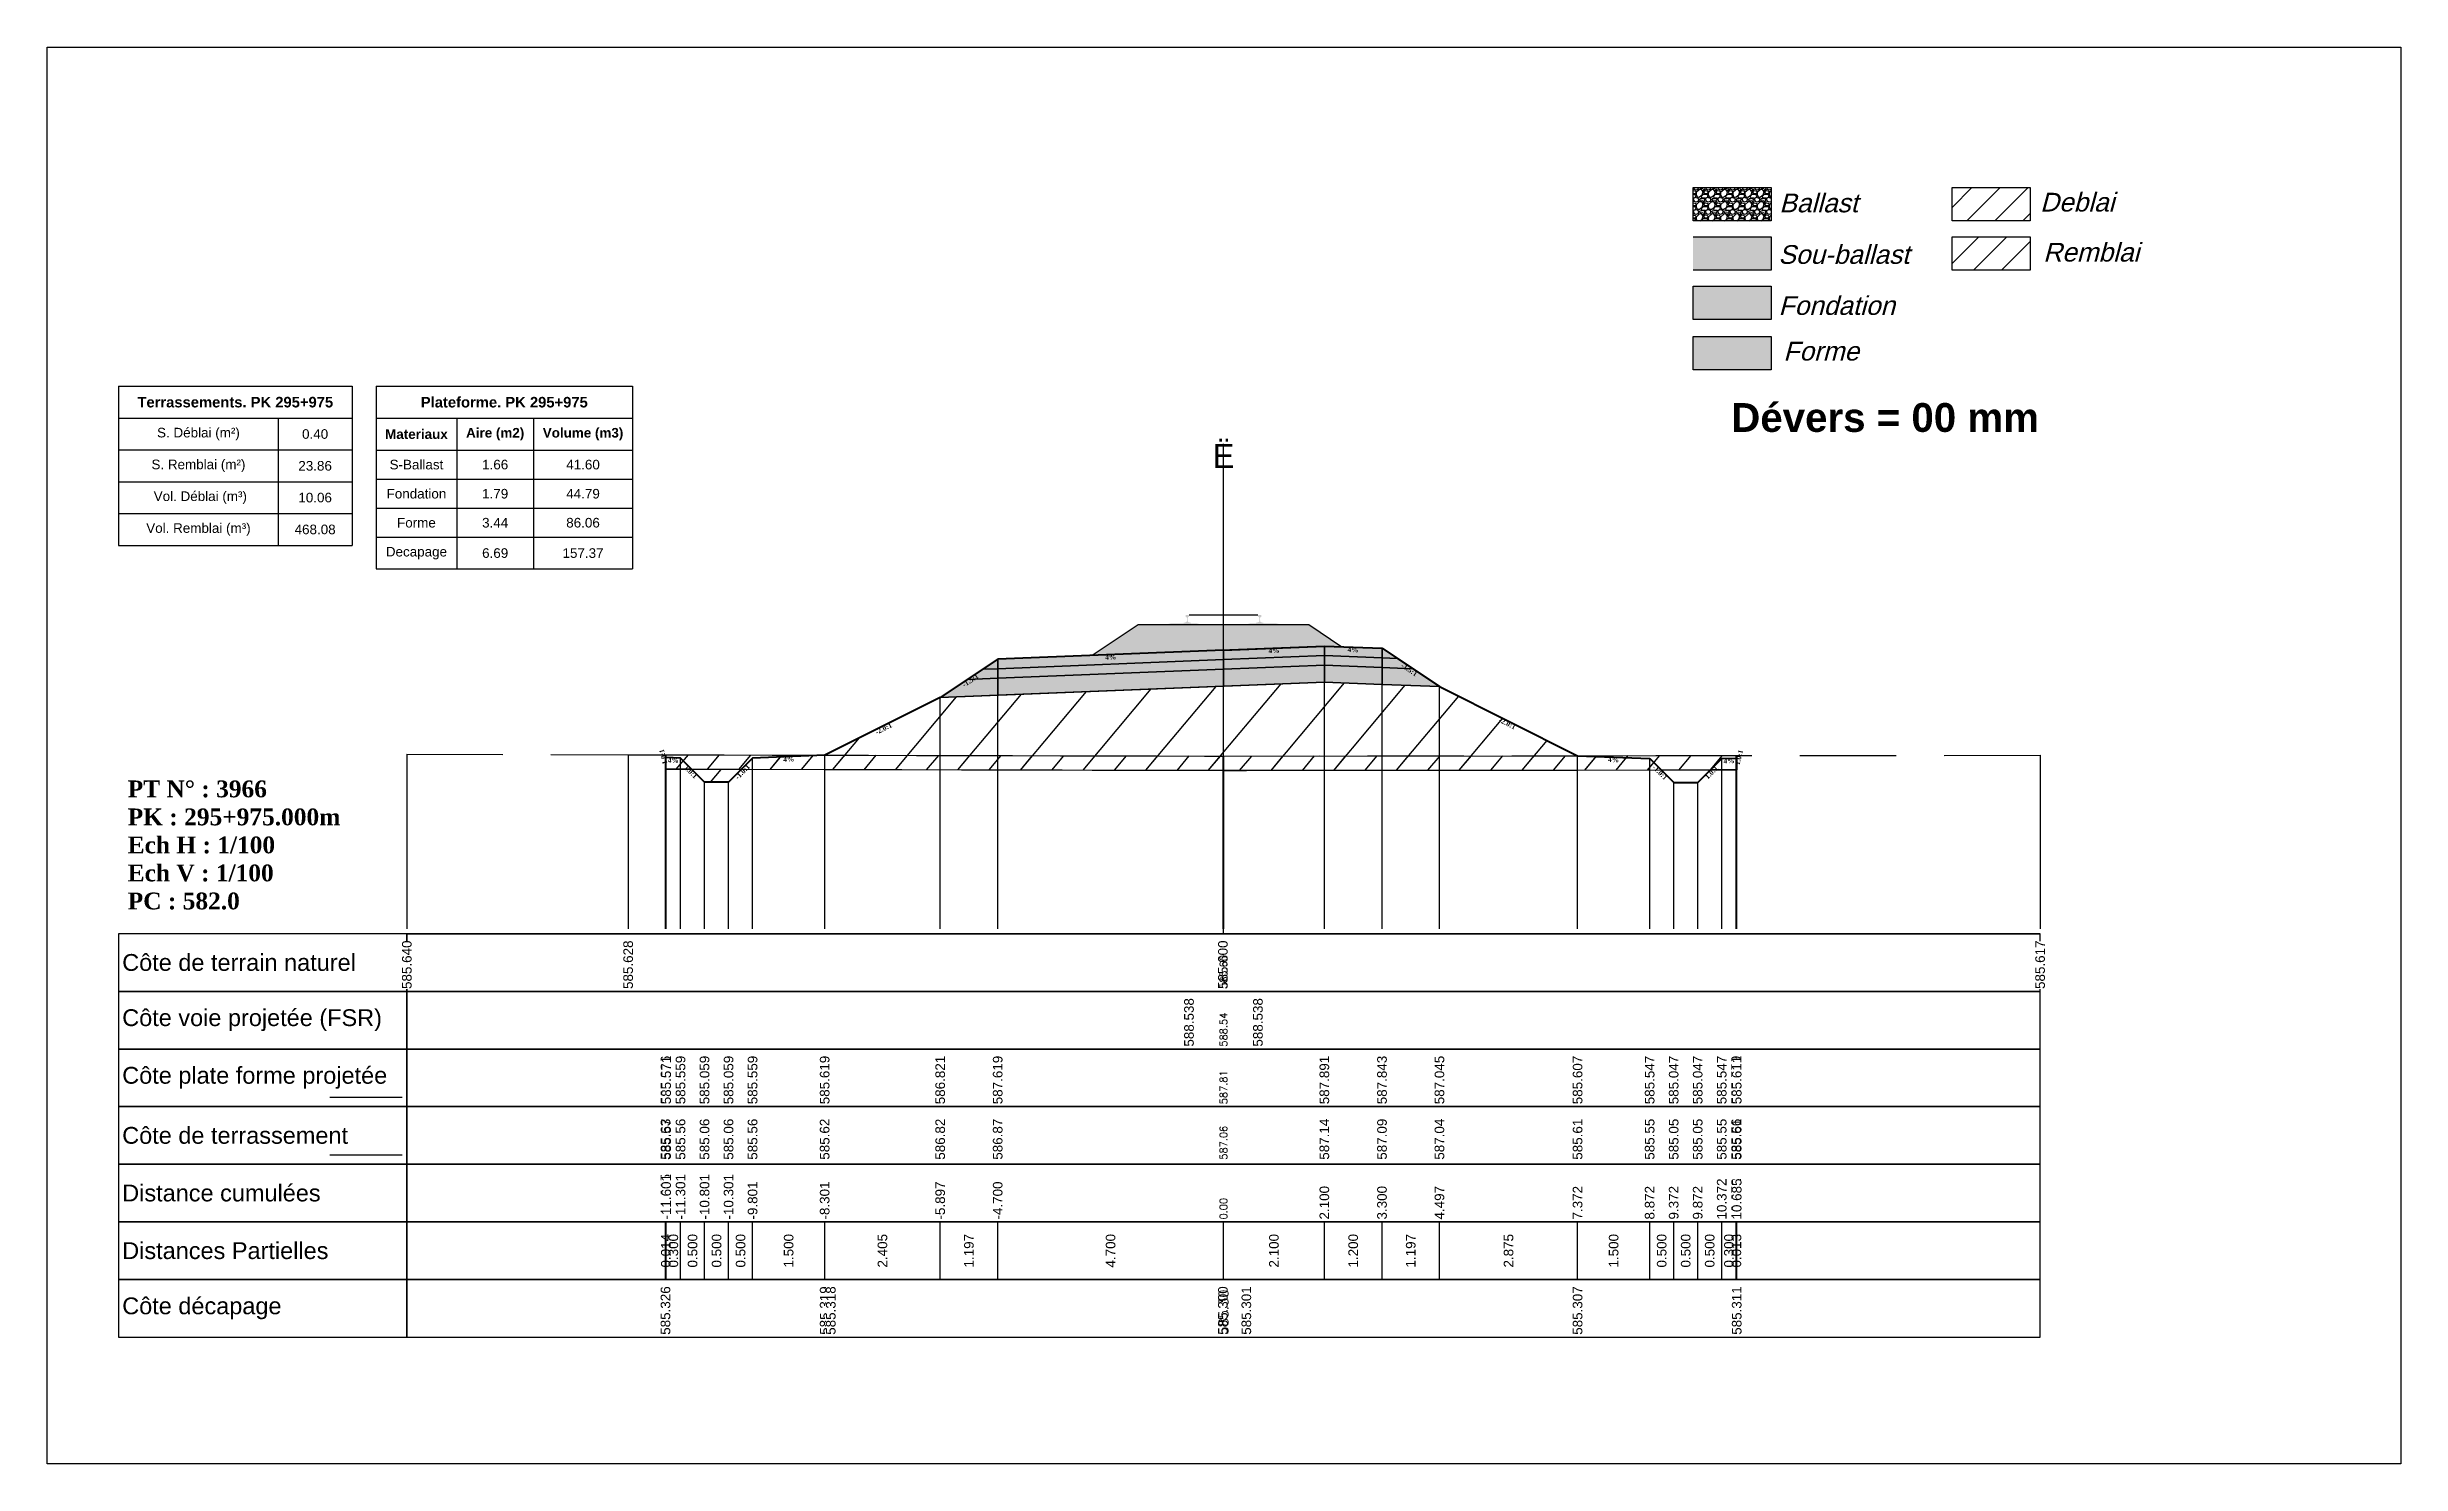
# Model space of a CAD drawing. Header units: millimetres. Extents: x 2762 to 3076, y 916 to 3305.
# Drawn here: x 2950.21 to 2999.21, y 1493.65 to 1523.15 of the extents above; entities that cross this region are included whole.
import ezdxf

# ---------------------------------------------------------------- set-up
doc = ezdxf.new("R2010")
doc.units = ezdxf.units.MM
doc.header["$LTSCALE"] = 2
doc.linetypes.add('CACHE', pattern=[9.525, 6.35, -3.175])
doc.linetypes.add('DASHED', pattern=[0.75, 0.5, -0.25])
for name, color, linetype in [('C-ANNO-TABL', 1, 'Continuous'), ('C-ANNO-TABL-TEXT', 150, 'Continuous'), ('C-ANNO-TABL-TITL', 150, 'Continuous'), ('C-ANNO-TABL-TTBL', 5, 'Continuous'), ('C-ROAD-CORR', 5, 'Continuous'), ('C-ROAD-SCTN', 7, 'Continuous')]:
    doc.layers.add(name, color=color, linetype=linetype)
doc.styles.add('ARIAL', font='arial.ttf')
doc.styles.add('C3D_Etiquette', font='romans.shx')
doc.styles.add('C3D_Profil_Travers', font='romans.shx')
doc.styles.get("Standard").update_dxf_attribs({"font": 'arial.ttf'})

msp = doc.modelspace()

# ---------------------------------------------------------------- texts
at = {"insert": (2985.274, 1515.733), "char_height": 0.6, "attachment_point": 1}
msp.add_mtext_dynamic_manual_height_columns('{\\fArial|b1|i0|c0|p34;Dévers = 00 mm}', width=8.82587, gutter_width=1.25, heights=[0], dxfattribs=at)
at = {"color": 7, "linetype": 'Continuous', "lineweight": -3}
for s, insert, char_height, attachment_point, style in [('{\\fWingdings|b0|i0|c2|p0;Ë}', (2974.705, 1514.384), 0.5, 8, 'C3D_Profil_Travers'), ('{\\fTimes New Roman|b1|i0|c0|p18;PT N° : 3966\\PPK : 295+975.000m\\PEch H : 1/100\\PEch V : 1/100\\PPC : 582.0}', (2951.893, 1505.184), 0.35, 7, 'C3D_Profil_Travers'), ('{\\fArial|b0|i0|c0|p34;Côte de terrain naturel}', (2951.779, 1504.084), 0.35, 4, 'C3D_Etiquette'), ('{\\fArial|b0|i0|c0|p34;Côte plate forme projetée}', (2951.779, 1501.684), 0.35, 4, 'C3D_Etiquette'), ('{\\fArial|b0|i0|c0|p34;Côte de terrassement}', (2951.779, 1500.484), 0.35, 4, 'C3D_Etiquette'), ('{\\fArial|b0|i0|c0|p34;Distance cumulées}', (2951.779, 1499.284), 0.35, 4, 'C3D_Etiquette'), ('{\\fArial|b0|i0|c0|p34;Distances Partielles}', (2951.779, 1498.084), 0.35, 4, 'C3D_Etiquette'), ('{\\fArial|b0|i0|c0|p34;Côte décapage}', (2951.779, 1496.884), 0.35, 4, 'C3D_Etiquette')]:
    msp.add_mtext(s, dxfattribs=dict(at, insert=insert, char_height=char_height, attachment_point=attachment_point, style=style))
at = {"color": 7, "linetype": 'Continuous', "lineweight": -3, "char_height": 0.1, "style": 'C3D_Etiquette'}
for s, insert, width, attachment_point, rotation in [('{\\fTimes New Roman|b1|i0|c0|p18;4%}', (2972.355, 1510.493), 0.42071, 2, 2.2906), ('{\\fTimes New Roman|b1|i0|c0|p18;4%}', (2975.755, 1510.629), 0.37094, 2, 2.2906), ('{\\fTimes New Roman|b1|i0|c0|p18;4%}', (2977.404, 1510.647), 0.42071, 2, 357.7094), ('{\\fTimes New Roman|b1|i0|c0|p18;-1.5:1}', (2978.601, 1510.224), 0.34598, 2, 326.3099), ('{\\fTimes New Roman|b1|i0|c0|p18;-1.5:1}', (2969.408, 1510), 0.34598, 2, 33.6901), ('{\\fTimes New Roman|b1|i0|c0|p18;-2.0:1}', (2967.607, 1509), 0.34598, 2, 26.5651), ('{\\fTimes New Roman|b1|i0|c0|p18;-2.0:1}', (2980.637, 1509.106), 0.34598, 2, 333.4349), ('{\\fTimes New Roman|b1|i0|c0|p18;1.0:1}', (2963.092, 1508.381), 0.29446, 8, 104.0362), ('{\\fTimes New Roman|b1|i0|c0|p18;4%}', (2963.253, 1508.344), 0.37094, 2, 357.7094), ('{\\fTimes New Roman|b1|i0|c0|p18;4%}', (2965.653, 1508.368), 0.42071, 2, 2.2906), ('{\\fTimes New Roman|b1|i0|c0|p18;4%}', (2982.826, 1508.357), 0.42071, 2, 357.7094), ('{\\fTimes New Roman|b1|i0|c0|p18;4%}', (2985.227, 1508.333), 0.37094, 2, 2.2906), ('{\\fTimes New Roman|b1|i0|c0|p18;1.0:1}', (2985.387, 1508.368), 0.29446, 2, 75.9638), ('{\\fTimes New Roman|b1|i0|c0|p18;1.0:1}', (2963.65, 1508.09), 0.29001, 2, 315), ('{\\fTimes New Roman|b1|i0|c0|p18;-1.0:1}', (2964.656, 1508.09), 0.34598, 2, 45), ('{\\fTimes New Roman|b1|i0|c0|p18;-1.0:1}', (2983.824, 1508.078), 0.34598, 2, 315), ('{\\fTimes New Roman|b1|i0|c0|p18;1.0:1}', (2984.829, 1508.078), 0.29001, 2, 45)]:
    msp.add_mtext(s, dxfattribs=dict(at, insert=insert, width=width, attachment_point=attachment_point, rotation=rotation))
at = {"color": 7, "linetype": 'Continuous', "lineweight": -3, "insert": (2951.779, 1502.884), "char_height": 0.35, "attachment_point": 4}
msp.add_mtext('{\\fArial|b0|i0|c0|p34;Côte voie projetée (FSR)}', dxfattribs=at)
at = {"color": 7, "linetype": 'Continuous', "lineweight": -3, "rotation": 90, "style": 'C3D_Profil_Travers'}
for s, insert, char_height, attachment_point in [('588.54', (2974.705, 1502.334), 0.15, 4), ('587.81', (2974.705, 1501.134), 0.15, 4), ('{\\fArial|b0|i0|c0|p34;585.63}', (2963.089, 1499.979), 0.2, 4), ('{\\fArial|b0|i0|c0|p34;585.57}', (2963.103, 1499.979), 0.2, 4), ('{\\fArial|b0|i0|c0|p34;585.56}', (2963.403, 1499.979), 0.2, 4), ('{\\fArial|b0|i0|c0|p34;585.06}', (2963.903, 1499.979), 0.2, 4), ('{\\fArial|b0|i0|c0|p34;585.06}', (2964.403, 1499.979), 0.2, 4), ('{\\fArial|b0|i0|c0|p34;585.56}', (2964.903, 1499.979), 0.2, 4), ('{\\fArial|b0|i0|c0|p34;585.62}', (2966.403, 1499.979), 0.2, 4), ('{\\fArial|b0|i0|c0|p34;586.82}', (2968.808, 1499.979), 0.2, 4), ('{\\fArial|b0|i0|c0|p34;586.87}', (2970.005, 1499.979), 0.2, 4), ('587.06', (2974.705, 1499.979), 0.15, 4), ('{\\fArial|b0|i0|c0|p34;587.14}', (2976.805, 1499.979), 0.2, 4), ('{\\fArial|b0|i0|c0|p34;587.09}', (2978.005, 1499.979), 0.2, 4), ('{\\fArial|b0|i0|c0|p34;587.04}', (2979.201, 1499.979), 0.2, 4), ('{\\fArial|b0|i0|c0|p34;585.61}', (2982.077, 1499.979), 0.2, 4), ('{\\fArial|b0|i0|c0|p34;585.55}', (2983.577, 1499.979), 0.2, 4), ('{\\fArial|b0|i0|c0|p34;585.05}', (2984.077, 1499.979), 0.2, 4), ('{\\fArial|b0|i0|c0|p34;585.05}', (2984.577, 1499.979), 0.2, 4), ('{\\fArial|b0|i0|c0|p34;585.55}', (2985.077, 1499.979), 0.2, 4), ('{\\fArial|b0|i0|c0|p34;585.56}', (2985.377, 1499.979), 0.2, 4), ('{\\fArial|b0|i0|c0|p34;585.61}', (2985.389, 1499.979), 0.2, 4), ('0.00', (2974.705, 1498.734), 0.15, 4), ('{\\fArial|b0|i0|c0|p34;0.014}', (2963.096, 1498.084), 0.2, 5), ('{\\fArial|b0|i0|c0|p34;0.300}', (2963.253, 1498.084), 0.2, 5), ('{\\fArial|b0|i0|c0|p34;0.500}', (2963.653, 1498.084), 0.2, 5), ('{\\fArial|b0|i0|c0|p34;0.500}', (2964.153, 1498.084), 0.2, 5), ('{\\fArial|b0|i0|c0|p34;0.500}', (2964.653, 1498.084), 0.2, 5), ('{\\fArial|b0|i0|c0|p34;1.500}', (2965.653, 1498.084), 0.2, 5), ('{\\fArial|b0|i0|c0|p34;2.405}', (2967.606, 1498.084), 0.2, 5), ('{\\fArial|b0|i0|c0|p34;4.700}', (2972.355, 1498.084), 0.2, 5), ('{\\fArial|b0|i0|c0|p34;2.100}', (2975.755, 1498.084), 0.2, 5), ('{\\fArial|b0|i0|c0|p34;1.200}', (2977.405, 1498.084), 0.2, 5), ('{\\fArial|b0|i0|c0|p34;2.875}', (2980.639, 1498.084), 0.2, 5), ('{\\fArial|b0|i0|c0|p34;1.500}', (2982.827, 1498.084), 0.2, 5), ('{\\fArial|b0|i0|c0|p34;0.500}', (2983.827, 1498.084), 0.2, 5), ('{\\fArial|b0|i0|c0|p34;0.500}', (2984.327, 1498.084), 0.2, 5), ('{\\fArial|b0|i0|c0|p34;0.500}', (2984.827, 1498.084), 0.2, 5), ('{\\fArial|b0|i0|c0|p34;0.300}', (2985.227, 1498.084), 0.2, 5), ('{\\fArial|b0|i0|c0|p34;0.013}', (2985.383, 1498.084), 0.2, 5), ('{\\fArial|b0|i0|c0|p34;1.197}', (2969.406, 1498.084), 0.2, 5), ('{\\fArial|b0|i0|c0|p34;1.197}', (2978.603, 1498.084), 0.2, 5)]:
    msp.add_mtext(s, dxfattribs=dict(at, insert=insert, char_height=char_height, attachment_point=attachment_point))
at = {"layer": 'C-ANNO-TABL-TEXT', "color": 7, "style": 'ARIAL', "oblique": 15}
for s, p in [('Ballast', (2986.274, 1519.705)), ('Deblai', (2991.704, 1519.721)), ('Sou-ballast', (2986.254, 1518.632)), ('Remblai', (2991.768, 1518.679)), ('Fondation', (2986.259, 1517.569)), ('Forme', (2986.359, 1516.619))]:
    msp.add_text(s, height=0.39, dxfattribs=at).set_placement(p)
at = {"layer": 'C-ANNO-TABL-TEXT', "color": 7, "linetype": 'Continuous', "lineweight": -3, "char_height": 0.2, "attachment_point": 5, "style": 'ARIAL'}
for s, insert in [('{\\fArial|b0|i0|c0|p34;\\C7;0.40}', (2955.795, 1515.088)), ('{\\fArial|b0|i0|c0|p34;\\C7;23.86}', (2955.795, 1514.426)), ('{\\fArial|b0|i0|c0|p34;\\C7;S-Ballast}', (2957.904, 1514.451)), ('{\\fArial|b0|i0|c0|p34;\\C7;1.66}', (2959.543, 1514.451)), ('{\\C18;\\c0;41.60}', (2961.372, 1514.451)), ('{\\fArial|b0|i0|c0|p34;\\C7;10.06}', (2955.795, 1513.764)), ('{\\fArial|b0|i0|c0|p34;\\C7;Fondation}', (2957.904, 1513.845)), ('{\\fArial|b0|i0|c0|p34;\\C7;1.79}', (2959.543, 1513.845)), ('{\\C18;\\c0;44.79}', (2961.372, 1513.845)), ('{\\fArial|b0|i0|c0|p34;\\C7;468.08}', (2955.795, 1513.101)), ('{\\fArial|b0|i0|c0|p34;\\C7;Forme}', (2957.904, 1513.241)), ('{\\fArial|b0|i0|c0|p34;\\C7;3.44}', (2959.543, 1513.241)), ('{\\C18;\\c0;86.06}', (2961.372, 1513.241)), ('{\\fArial|b0|i0|c0|p34;\\C7;Decapage}', (2957.904, 1512.609)), ('{\\fArial|b0|i0|c0|p34;\\C7;6.69}', (2959.543, 1512.609)), ('{\\C18;\\c0;157.37}', (2961.372, 1512.609))]:
    msp.add_mtext(s, dxfattribs=dict(at, insert=insert))
at = {"layer": 'C-ANNO-TABL-TITL', "color": 7, "linetype": 'Continuous', "lineweight": -3, "attachment_point": 5, "style": 'ARIAL'}
for s, insert, char_height in [('{\\fArial|b1|i0|c0|p34;\\C7;Terrassements. PK 295+975}', (2954.133, 1515.751), 0.22), ('{\\fArial|b1|i0|c0|p34;\\C18;\\c0;Plateforme. PK 295+975}', (2959.733, 1515.75), 0.22), ('{\\fArial|b0|i0|c0|p34;\\C7;S. Déblai (m²) }', (2953.366, 1515.088), 0.2), ('{\\fArial|b1|i0|c0|p34;\\C7;Materiaux   }', (2957.904, 1515.085), 0.2), ('{\\fArial|b1|i0|c0|p34;\\C7;Aire (m2)}', (2959.543, 1515.085), 0.2), ('{\\fArial|b1|i0|c0|p34;\\C7;Volume (m3)}', (2961.372, 1515.085), 0.2), ('{\\fArial|b0|i0|c0|p34;\\C7;S. Remblai (m²) }', (2953.366, 1514.426), 0.2), ('{\\fArial|b0|i0|c0|p34;\\C7; Vol. Déblai (m³) }', (2953.366, 1513.764), 0.2), ('{\\fArial|b0|i0|c0|p34;\\C7;Vol. Remblai (m³)}', (2953.366, 1513.101), 0.2)]:
    msp.add_mtext(s, dxfattribs=dict(at, insert=insert, char_height=char_height))

# ---------------------------------------------------------------- hatches: boundary and pattern name
h = msp.add_hatch(color=11)
h.dxf.hatch_style = 1
h.paths.add_polyline_path([(2986.106, 1519.191), (2984.48, 1519.191), (2984.48, 1518.499), (2986.106, 1518.499)])
h = msp.add_hatch(color=30)
h.dxf.hatch_style = 1
h.paths.add_polyline_path([(2986.106, 1518.164), (2984.48, 1518.164), (2984.48, 1517.472), (2986.106, 1517.472)])
h = msp.add_hatch(color=83)
h.dxf.hatch_style = 1
h.paths.add_polyline_path([(2986.106, 1517.118), (2984.48, 1517.118), (2984.48, 1516.426), (2986.106, 1516.426)])
at = {"linetype": 'Continuous', "lineweight": -3}
msp.add_hatch(color=254, dxfattribs=at).paths.add_polyline_path([(2973.487, 1510.938), (2973.487, 1511.123), (2973.602, 1511.144), (2973.95, 1511.144), (2973.95, 1511.15), (2973.876, 1511.15), (2973.876, 1511.159), (2973.877, 1511.16), (2973.879, 1511.161), (2973.88, 1511.162), (2973.9, 1511.163), (2973.903, 1511.164), (2973.906, 1511.165), (2973.934, 1511.175), (2973.937, 1511.177), (2973.938, 1511.178), (2973.939, 1511.179), (2973.94, 1511.183), (2973.941, 1511.191), (2973.942, 1511.2), (2973.943, 1511.21), (2973.943, 1511.234), (2973.942, 1511.25), (2973.942, 1511.256), (2973.941, 1511.262), (2973.94, 1511.267), (2973.94, 1511.268), (2973.939, 1511.272), (2973.938, 1511.274), (2973.937, 1511.275), (2973.936, 1511.276), (2973.935, 1511.277), (2973.919, 1511.283), (2973.917, 1511.284), (2973.916, 1511.285), (2973.915, 1511.287), (2973.915, 1511.289), (2973.915, 1511.307), (2973.916, 1511.312), (2973.917, 1511.314), (2973.919, 1511.316), (2973.921, 1511.318), (2973.924, 1511.319), (2973.925, 1511.32), (2973.929, 1511.32), (2973.933, 1511.321), (2973.936, 1511.321), (2973.94, 1511.321), (2973.945, 1511.321), (2973.948, 1511.321), (2973.951, 1511.322), (2973.955, 1511.321), (2973.958, 1511.321), (2973.962, 1511.321), (2973.967, 1511.321), (2973.97, 1511.321), (2973.974, 1511.32), (2973.978, 1511.32), (2973.979, 1511.319), (2973.981, 1511.318), (2973.984, 1511.316), (2973.986, 1511.314), (2973.987, 1511.312), (2973.987, 1511.307), (2973.987, 1511.289), (2973.987, 1511.287), (2973.987, 1511.285), (2973.986, 1511.284), (2973.984, 1511.283), (2973.968, 1511.277), (2973.967, 1511.276), (2973.965, 1511.275), (2973.964, 1511.274), (2973.964, 1511.272), (2973.963, 1511.268), (2973.962, 1511.267), (2973.962, 1511.262), (2973.961, 1511.256), (2973.96, 1511.25), (2973.96, 1511.234), (2973.96, 1511.21), (2973.961, 1511.2), (2973.962, 1511.191), (2973.963, 1511.183), (2973.964, 1511.179), (2973.965, 1511.178), (2973.966, 1511.177), (2973.968, 1511.175), (2973.997, 1511.165), (2974, 1511.164), (2974.003, 1511.163), (2974.023, 1511.162), (2974.024, 1511.161), (2974.025, 1511.16), (2974.026, 1511.159), (2974.026, 1511.15), (2973.952, 1511.15), (2973.952, 1511.144), (2974.156, 1511.144), (2974.288, 1511.113), (2975.122, 1511.113), (2975.253, 1511.144), (2975.457, 1511.144), (2975.457, 1511.15), (2975.383, 1511.15), (2975.383, 1511.159), (2975.384, 1511.16), (2975.386, 1511.161), (2975.387, 1511.162), (2975.407, 1511.163), (2975.41, 1511.164), (2975.413, 1511.165), (2975.441, 1511.175), (2975.444, 1511.177), (2975.445, 1511.178), (2975.446, 1511.179), (2975.447, 1511.183), (2975.448, 1511.191), (2975.449, 1511.2), (2975.45, 1511.21), (2975.45, 1511.234), (2975.449, 1511.25), (2975.449, 1511.256), (2975.448, 1511.262), (2975.447, 1511.267), (2975.447, 1511.268), (2975.446, 1511.272), (2975.445, 1511.274), (2975.444, 1511.275), (2975.443, 1511.276), (2975.442, 1511.277), (2975.426, 1511.283), (2975.424, 1511.284), (2975.423, 1511.285), (2975.422, 1511.287), (2975.422, 1511.289), (2975.422, 1511.307), (2975.423, 1511.312), (2975.424, 1511.314), (2975.426, 1511.316), (2975.428, 1511.318), (2975.431, 1511.319), (2975.432, 1511.32), (2975.436, 1511.32), (2975.44, 1511.321), (2975.443, 1511.321), (2975.447, 1511.321), (2975.452, 1511.321), (2975.455, 1511.321), (2975.458, 1511.322), (2975.462, 1511.321), (2975.465, 1511.321), (2975.469, 1511.321), (2975.474, 1511.321), (2975.477, 1511.321), (2975.481, 1511.32), (2975.485, 1511.32), (2975.486, 1511.319), (2975.488, 1511.318), (2975.491, 1511.316), (2975.493, 1511.314), (2975.494, 1511.312), (2975.494, 1511.307), (2975.494, 1511.289), (2975.494, 1511.287), (2975.494, 1511.285), (2975.493, 1511.284), (2975.491, 1511.283), (2975.475, 1511.277), (2975.474, 1511.276), (2975.472, 1511.275), (2975.471, 1511.274), (2975.471, 1511.272), (2975.47, 1511.268), (2975.469, 1511.267), (2975.469, 1511.262), (2975.468, 1511.256), (2975.467, 1511.25), (2975.467, 1511.234), (2975.467, 1511.21), (2975.468, 1511.2), (2975.469, 1511.191), (2975.47, 1511.183), (2975.471, 1511.179), (2975.472, 1511.178), (2975.473, 1511.177), (2975.475, 1511.175), (2975.504, 1511.165), (2975.507, 1511.164), (2975.51, 1511.163), (2975.53, 1511.162), (2975.531, 1511.161), (2975.532, 1511.16), (2975.533, 1511.159), (2975.533, 1511.15), (2975.459, 1511.15), (2975.459, 1511.144), (2975.807, 1511.144), (2975.922, 1511.123), (2975.922, 1510.938)])
h = msp.add_hatch(color=11, dxfattribs=at)
h.paths.add_polyline_path([(2978.005, 1510.427), (2978.005, 1510.627), (2978.324, 1510.414)])
h.paths.add_polyline_path([(2976.805, 1510.475), (2976.805, 1510.675), (2978.005, 1510.627), (2978.005, 1510.427)])
h.paths.add_polyline_path([(2974.705, 1510.391), (2974.705, 1510.591), (2976.805, 1510.675), (2976.805, 1510.475)])
h.paths.add_polyline_path([(2970.005, 1510.203), (2970.005, 1510.403), (2974.705, 1510.591), (2974.705, 1510.391)])
h.paths.add_polyline_path([(2969.685, 1510.19), (2970.005, 1510.403), (2970.005, 1510.203)])
h = msp.add_hatch(dxfattribs=at)
h.set_pattern_fill('GRAVEL', color=252, scale=0.009, style=0)
h.set_pattern_definition([(228.0128, (2972.136781, 1510.70988), (-1.8288, -2.0574), [0.030755, -3.0447435]), (184.96974, (2972.116207, 1510.68702), (2.743199999, 0.228600013), [0.0527764, -5.2248644]), (132.51045, (2972.063629, 1510.682448), (2.286, -2.5146), [0.0372133, -3.684125]), (267.2737, (2971.974475, 1510.625298), (0.2286, 4.572), [0.0480604, -4.7579794]), (292.83365, (2971.972189, 1510.577292), (-1.143, 2.7432), [0.047127, -4.6655827]), (357.2737, (2971.990477, 1510.533858), (-4.572, 0.2286), [0.0480604, -4.7579794]), (37.69424, (2972.038483, 1510.531572), (-2.9718, -2.286), [0.0635574, -6.2921804]), (72.25533, (2972.088775, 1510.570434), (1.6002, 5.0292), [0.0600048, -5.940473]), (121.42957, (2972.107063, 1510.627584), (-1.8288, 2.9718), [0.048223, -4.774099]), (175.23636, (2972.081917, 1510.668732), (2.5146, -0.2286), [0.055054, -2.697654]), (222.39744, (2972.027053, 1510.673304), (-2.7432, -2.5146), [0.071197, -7.0485095]), (138.81407, (2972.20079, 1510.623012), (-1.6002, 1.3716), [0.0243004, -2.405751]), (171.46923, (2972.182501, 1510.639014), (2.9718, -0.4572), [0.0462314, -4.5769175]), (225, (2972.13678, 1510.64587), (-3e-17, -0.2286), [0.032329, -0.29096]), (203.1986, (2972.12078, 1510.673304), (1.143, 0.4572), [0.01741, -1.723556]), (291.8014, (2972.104777, 1510.666446), (-0.2286, 0.6858), [0.024621, -1.206428]), (30.9638, (2972.11392, 1510.643586), (0.6858, 0.4572), [0.039989, -1.292967]), (161.565, (2972.14821, 1510.66416), (0.4572, -0.2286), [0.028916, -0.693981]), (16.38954, (2971.972189, 1510.666446), (2.286, 0.6858), [0.040508, -4.0102944]), (70.34618, (2972.011051, 1510.677876), (-0.9144, -2.5146), [0.033984, -3.3643994]), (293.1986, (2972.14821, 1510.70988), (-0.4572, 1.143), [0.034819, -1.7061465]), (343.61046, (2972.161927, 1510.677876), (-2.286, 0.6858), [0.040508, -4.0102944]), (339.44395, (2971.97219, 1510.524714), (-1.143, 0.4572), [0.039063, -1.914096]), (294.77514, (2972.008765, 1510.510998), (-1.143, 2.5146), [0.0327305, -3.2403234]), (66.8014, (2972.150497, 1510.48128), (0.4572, 1.143), [0.034819, -1.7061465]), (17.35402, (2972.164213, 1510.513284), (-2.9718, -0.9144), [0.0383204, -3.793714]), (69.44395, (2972.038483, 1510.48128), (-0.4572, -1.143), [0.0195316, -1.933628]), (101.3099, (2972.13678, 1510.48128), (-0.2286, 0.9144), [0.011656, -1.1539795]), (165.9638, (2972.134495, 1510.49271), (0.6858, -0.2286), [0.047127, -0.895415]), (186.009, (2972.088775, 1510.50414), (2.286, 0.2286), [0.043674, -4.323723]), (303.69, (2972.11392, 1510.62301), (-0.2286, 0.4572), [0.032969, -0.79126]), (353.15723, (2972.132209, 1510.59558), (3.8862, -0.4572), [0.05756, -5.698441]), (60.9454, (2972.18936, 1510.588722), (-0.9144, -1.6002), [0.023536, -2.330045]), (90, (2972.2008, 1510.6093), (-0.2286, 0.2286), [0.013716, -0.214884]), (120.25644, (2972.084203, 1510.510998), (0.9144, -1.6002), [0.031758, -3.1440547]), (48.0128, (2972.068201, 1510.53843), (1.8288, 2.0574), [0.06151, -3.0139886]), (0, (2972.10935, 1510.58415), (0.2286, 0.2286), [0.059436, -0.169164]), (325.30485, (2972.168785, 1510.58415), (2.286, -1.6002), [0.036145, -3.5783385]), (254.0546, (2972.198503, 1510.563576), (-0.2286, -0.9144), [0.033285, -1.6309485]), (207.64598, (2972.189359, 1510.531572), (-4.3434, -2.286), [0.054193, -5.365122]), (175.42608, (2972.141353, 1510.506426), (-2.9718, 0.2286), [0.0573327, -5.675926])])
h.paths.add_polyline_path([(2971.972, 1510.481), (2972.93, 1511.12), (2976.48, 1511.12), (2977.169, 1510.66), (2976.805, 1510.675)])
h = msp.add_hatch(color=83, dxfattribs=at)
h.paths.add_polyline_path([(2978.005, 1509.877), (2978.005, 1510.227), (2978.643, 1510.201), (2979.201, 1509.829)])
h.paths.add_polyline_path([(2976.805, 1509.925), (2976.805, 1510.275), (2978.005, 1510.227), (2978.005, 1509.877)])
h.paths.add_polyline_path([(2974.705, 1509.841), (2974.705, 1510.191), (2976.805, 1510.275), (2976.805, 1509.925)])
h.paths.add_polyline_path([(2970.005, 1509.653), (2970.005, 1510.003), (2974.705, 1510.191), (2974.705, 1509.841)])
h.paths.add_polyline_path([(2968.808, 1509.605), (2969.366, 1509.977), (2970.005, 1510.003), (2970.005, 1509.653)])
h = msp.add_hatch(color=30, dxfattribs=at)
h.paths.add_polyline_path([(2978.005, 1510.227), (2978.005, 1510.427), (2978.324, 1510.414), (2978.643, 1510.201)])
h.paths.add_polyline_path([(2976.805, 1510.275), (2976.805, 1510.475), (2978.005, 1510.427), (2978.005, 1510.227)])
h.paths.add_polyline_path([(2974.705, 1510.191), (2974.705, 1510.391), (2976.805, 1510.475), (2976.805, 1510.275)])
h.paths.add_polyline_path([(2970.005, 1510.003), (2970.005, 1510.203), (2974.705, 1510.391), (2974.705, 1510.191)])
h.paths.add_polyline_path([(2969.366, 1509.977), (2969.685, 1510.19), (2970.005, 1510.203), (2970.005, 1510.003)])
h = msp.add_hatch(dxfattribs=at)
h.set_pattern_fill('_U', color=3, angle=50, style=0, pattern_type=0)
h.set_pattern_definition([(50, (2984.8392, 1508.0938), (-0.766044, 0.642788), [])])
h.paths.add_polyline_path([(2984.839, 1508.094), (2985.077, 1508.331), (2985.377, 1508.343), (2985.389, 1508.394), (2985.389, 1508.094)])
h.paths.add_polyline_path([(2964.667, 1508.106), (2964.903, 1508.342), (2966.403, 1508.402), (2968.808, 1509.605), (2976.805, 1509.925), (2979.201, 1509.829), (2982.077, 1508.391), (2983.577, 1508.331), (2983.815, 1508.093), (2974.705, 1508.084), (2974.693, 1508.084)])
h.paths.add_polyline_path([(2963.089, 1508.11), (2963.089, 1508.41), (2963.103, 1508.354), (2963.403, 1508.342), (2963.637, 1508.109)])
h = msp.add_hatch(dxfattribs=at)
h.set_pattern_fill('_U', color=150, scale=0.5, angle=50, style=0, pattern_type=0)
h.set_pattern_definition([(50, (2984.83916, 1508.09384), (-0.383022, 0.321394), [])])
h.paths.add_polyline_path([(2984.839, 1508.094), (2985.077, 1508.331), (2985.377, 1508.343), (2985.389, 1508.394), (2985.389, 1508.094)])
h.paths.add_polyline_path([(2982.077, 1508.391), (2985.389, 1508.394), (2985.377, 1508.343), (2985.077, 1508.331), (2984.839, 1508.094), (2983.815, 1508.093), (2983.577, 1508.331)])
h.paths.add_polyline_path([(2964.667, 1508.106), (2964.903, 1508.342), (2966.403, 1508.402), (2974.693, 1508.384), (2974.705, 1508.384), (2982.077, 1508.391), (2983.577, 1508.331), (2983.815, 1508.093), (2974.705, 1508.084), (2974.693, 1508.084)])
h.paths.add_polyline_path([(2963.089, 1508.41), (2966.403, 1508.402), (2964.903, 1508.342), (2964.667, 1508.106), (2963.637, 1508.109), (2963.403, 1508.342), (2963.103, 1508.354)])
h.paths.add_polyline_path([(2963.089, 1508.11), (2963.089, 1508.41), (2963.103, 1508.354), (2963.403, 1508.342), (2963.637, 1508.109)])
h = msp.add_hatch(dxfattribs=at)
h.set_pattern_fill('_U', color=1, angle=50, style=0, pattern_type=0)
h.set_pattern_definition([(50, (2983.8148, 1508.0929), (-0.766044, 0.64279), [])])
h.paths.add_polyline_path([(2983.815, 1508.093), (2984.839, 1508.094), (2984.577, 1507.831), (2984.077, 1507.831)])
h.paths.add_polyline_path([(2963.637, 1508.109), (2964.667, 1508.106), (2964.403, 1507.842), (2963.903, 1507.842)])

# ---------------------------------------------------------------- linework, layer by layer
for p, q in [((2984.48, 1520.219), (2986.106, 1520.219)), ((2984.48, 1520.219), (2986.106, 1520.219)), ((2984.48, 1519.527), (2984.48, 1520.219)), ((2986.106, 1520.219), (2986.106, 1519.527)), ((2986.106, 1520.219), (2986.106, 1519.527)), ((2989.873, 1520.219), (2991.499, 1520.219)), ((2989.873, 1519.527), (2989.873, 1520.219)), ((2991.499, 1520.219), (2991.499, 1519.527)), ((2986.106, 1519.527), (2984.48, 1519.527)), ((2986.106, 1519.527), (2984.48, 1519.527)), ((2991.499, 1519.527), (2989.873, 1519.527)), ((2984.48, 1519.191), (2986.106, 1519.191)), ((2986.106, 1519.191), (2986.106, 1518.499)), ((2989.873, 1519.191), (2991.499, 1519.191)), ((2989.873, 1518.499), (2989.873, 1519.191)), ((2991.499, 1519.191), (2991.499, 1518.499)), ((2986.106, 1518.499), (2984.48, 1518.499)), ((2984.48, 1518.164), (2986.106, 1518.164)), ((2984.48, 1517.472), (2984.48, 1518.164)), ((2986.106, 1518.164), (2986.106, 1517.472)), ((2991.499, 1518.499), (2989.873, 1518.499)), ((2986.106, 1517.472), (2984.48, 1517.472)), ((2984.48, 1517.118), (2986.106, 1517.118)), ((2984.48, 1516.426), (2984.48, 1517.118)), ((2986.106, 1517.118), (2986.106, 1516.426)), ((2986.106, 1516.426), (2984.48, 1516.426))]:
    msp.add_line(p, q)
at = {"linetype": 'Continuous'}
for p, q in [((2984.483, 1520.172), (2984.48, 1520.173)), ((2984.48, 1520.17), (2984.483, 1520.172)), ((2984.52, 1520.144), (2984.48, 1520.15)), ((2984.48, 1520.104), (2984.53, 1520.098)), ((2984.48, 1520.083), (2984.506, 1520.083)), ((2984.532, 1520.019), (2984.48, 1519.992)), ((2984.485, 1519.969), (2984.501, 1520.005)), ((2984.486, 1520.219), (2984.499, 1520.188)), ((2984.498, 1520.188), (2984.541, 1520.175)), ((2984.501, 1520.005), (2984.542, 1520.018)), ((2984.505, 1520.086), (2984.539, 1520.063)), ((2984.543, 1520.128), (2984.522, 1520.145)), ((2984.529, 1520.088), (2984.542, 1520.111)), ((2984.539, 1520.061), (2984.529, 1520.025)), ((2984.541, 1520.175), (2984.585, 1520.188)), ((2984.541, 1520.016), (2984.582, 1520.001)), ((2984.544, 1520.129), (2984.542, 1520.076)), ((2984.542, 1520.111), (2984.542, 1520.127)), ((2984.542, 1520.076), (2984.562, 1520.028)), ((2984.609, 1520.175), (2984.55, 1520.122)), ((2984.562, 1520.025), (2984.615, 1520.022)), ((2984.581, 1520.003), (2984.596, 1519.97)), ((2984.585, 1520.187), (2984.596, 1520.219)), ((2984.662, 1520.175), (2984.601, 1520.18)), ((2984.615, 1520.025), (2984.671, 1520.068)), ((2984.615, 1519.969), (2984.623, 1519.989)), ((2984.642, 1520.193), (2984.618, 1520.219)), ((2984.671, 1519.989), (2984.623, 1519.984)), ((2984.685, 1520.199), (2984.627, 1520.194)), ((2984.649, 1520.033), (2984.694, 1520.083)), ((2984.668, 1520.003), (2984.65, 1520.034)), ((2984.689, 1520.131), (2984.661, 1520.176)), ((2984.73, 1519.999), (2984.666, 1520.004)), ((2984.671, 1520.068), (2984.691, 1520.132)), ((2984.722, 1519.982), (2984.671, 1519.994)), ((2984.688, 1520.175), (2984.698, 1520.15)), ((2984.707, 1520.183), (2984.689, 1520.176)), ((2984.694, 1520.083), (2984.76, 1520.083)), ((2984.699, 1520.149), (2984.737, 1520.172)), ((2984.724, 1520.152), (2984.699, 1520.127)), ((2984.699, 1520.127), (2984.719, 1520.096)), ((2984.719, 1520.219), (2984.701, 1520.198)), ((2984.719, 1520.219), (2984.701, 1520.198)), ((2984.737, 1520.172), (2984.706, 1520.182)), ((2984.72, 1520.106), (2984.784, 1520.098)), ((2984.724, 1519.969), (2984.722, 1519.982)), ((2984.774, 1520.144), (2984.724, 1520.151)), ((2984.774, 1520.144), (2984.724, 1520.151)), ((2984.786, 1520.019), (2984.733, 1519.991)), ((2984.739, 1519.969), (2984.755, 1520.005)), ((2984.74, 1520.219), (2984.753, 1520.188)), ((2984.74, 1520.219), (2984.753, 1520.188)), ((2984.752, 1520.188), (2984.795, 1520.175)), ((2984.752, 1520.188), (2984.795, 1520.175)), ((2984.755, 1520.005), (2984.796, 1520.018)), ((2984.759, 1520.086), (2984.793, 1520.063)), ((2984.797, 1520.128), (2984.776, 1520.145)), ((2984.797, 1520.128), (2984.776, 1520.145)), ((2984.783, 1520.088), (2984.796, 1520.111)), ((2984.793, 1520.061), (2984.783, 1520.025)), ((2984.795, 1520.175), (2984.839, 1520.188)), ((2984.795, 1520.175), (2984.839, 1520.188)), ((2984.795, 1520.016), (2984.836, 1520.001)), ((2984.798, 1520.129), (2984.796, 1520.076)), ((2984.798, 1520.129), (2984.796, 1520.076)), ((2984.796, 1520.111), (2984.796, 1520.127)), ((2984.796, 1520.111), (2984.796, 1520.127)), ((2984.796, 1520.076), (2984.816, 1520.028)), ((2984.863, 1520.175), (2984.804, 1520.122)), ((2984.863, 1520.175), (2984.804, 1520.122)), ((2984.816, 1520.025), (2984.869, 1520.022)), ((2984.835, 1520.003), (2984.85, 1519.97)), ((2984.839, 1520.187), (2984.85, 1520.219)), ((2984.839, 1520.187), (2984.85, 1520.219)), ((2984.916, 1520.175), (2984.855, 1520.18)), ((2984.916, 1520.175), (2984.855, 1520.18)), ((2984.869, 1520.025), (2984.925, 1520.068)), ((2984.869, 1520.025), (2984.925, 1520.068)), ((2984.869, 1519.969), (2984.877, 1519.989)), ((2984.896, 1520.193), (2984.872, 1520.219)), ((2984.896, 1520.193), (2984.872, 1520.219)), ((2984.925, 1519.989), (2984.877, 1519.984)), ((2984.939, 1520.199), (2984.881, 1520.194)), ((2984.939, 1520.199), (2984.881, 1520.194)), ((2984.903, 1520.033), (2984.948, 1520.083)), ((2984.903, 1520.033), (2984.948, 1520.083)), ((2984.922, 1520.003), (2984.904, 1520.034)), ((2984.922, 1520.003), (2984.904, 1520.034)), ((2984.943, 1520.131), (2984.915, 1520.176)), ((2984.943, 1520.131), (2984.915, 1520.176)), ((2984.984, 1519.999), (2984.92, 1520.004)), ((2984.984, 1519.999), (2984.92, 1520.004)), ((2984.925, 1520.068), (2984.945, 1520.132)), ((2984.925, 1520.068), (2984.945, 1520.132)), ((2984.976, 1519.982), (2984.925, 1519.994)), ((2984.976, 1519.982), (2984.925, 1519.994)), ((2984.942, 1520.175), (2984.952, 1520.15)), ((2984.942, 1520.175), (2984.952, 1520.15)), ((2984.961, 1520.183), (2984.943, 1520.176)), ((2984.961, 1520.183), (2984.943, 1520.176)), ((2984.948, 1520.083), (2985.014, 1520.083)), ((2984.948, 1520.083), (2985.014, 1520.083)), ((2984.953, 1520.149), (2984.991, 1520.172)), ((2984.953, 1520.149), (2984.991, 1520.172)), ((2984.978, 1520.152), (2984.953, 1520.127)), ((2984.978, 1520.152), (2984.953, 1520.127)), ((2984.953, 1520.127), (2984.973, 1520.096)), ((2984.953, 1520.127), (2984.973, 1520.096)), ((2984.973, 1520.219), (2984.955, 1520.198)), ((2984.973, 1520.219), (2984.955, 1520.198)), ((2984.991, 1520.172), (2984.96, 1520.182)), ((2984.991, 1520.172), (2984.96, 1520.182)), ((2984.974, 1520.106), (2985.038, 1520.098)), ((2984.974, 1520.106), (2985.038, 1520.098)), ((2984.978, 1519.969), (2984.976, 1519.982)), ((2984.978, 1519.969), (2984.976, 1519.982)), ((2985.028, 1520.144), (2984.978, 1520.151)), ((2985.028, 1520.144), (2984.978, 1520.151)), ((2985.04, 1520.019), (2984.987, 1519.991)), ((2985.04, 1520.019), (2984.987, 1519.991)), ((2984.993, 1519.969), (2985.009, 1520.005)), ((2984.993, 1519.969), (2985.009, 1520.005)), ((2984.994, 1520.219), (2985.007, 1520.188)), ((2984.994, 1520.219), (2985.007, 1520.188)), ((2985.006, 1520.188), (2985.049, 1520.175)), ((2985.006, 1520.188), (2985.049, 1520.175)), ((2985.009, 1520.005), (2985.05, 1520.018)), ((2985.009, 1520.005), (2985.05, 1520.018)), ((2985.013, 1520.086), (2985.047, 1520.063)), ((2985.013, 1520.086), (2985.047, 1520.063)), ((2985.051, 1520.128), (2985.03, 1520.145)), ((2985.051, 1520.128), (2985.03, 1520.145)), ((2985.037, 1520.088), (2985.05, 1520.111)), ((2985.037, 1520.088), (2985.05, 1520.111)), ((2985.047, 1520.061), (2985.037, 1520.025)), ((2985.047, 1520.061), (2985.037, 1520.025)), ((2985.049, 1520.175), (2985.093, 1520.188)), ((2985.049, 1520.175), (2985.093, 1520.188)), ((2985.049, 1520.016), (2985.09, 1520.001)), ((2985.049, 1520.016), (2985.09, 1520.001)), ((2985.052, 1520.129), (2985.05, 1520.076)), ((2985.052, 1520.129), (2985.05, 1520.076)), ((2985.05, 1520.111), (2985.05, 1520.127)), ((2985.05, 1520.111), (2985.05, 1520.127)), ((2985.05, 1520.076), (2985.07, 1520.028)), ((2985.05, 1520.076), (2985.07, 1520.028)), ((2985.117, 1520.175), (2985.058, 1520.122)), ((2985.117, 1520.175), (2985.058, 1520.122)), ((2985.07, 1520.025), (2985.123, 1520.022)), ((2985.07, 1520.025), (2985.123, 1520.022)), ((2985.089, 1520.003), (2985.104, 1519.97)), ((2985.089, 1520.003), (2985.104, 1519.97)), ((2985.093, 1520.187), (2985.104, 1520.219)), ((2985.093, 1520.187), (2985.104, 1520.219)), ((2985.17, 1520.175), (2985.109, 1520.18)), ((2985.17, 1520.175), (2985.109, 1520.18)), ((2985.123, 1520.025), (2985.179, 1520.068)), ((2985.123, 1520.025), (2985.179, 1520.068)), ((2985.123, 1519.969), (2985.131, 1519.989)), ((2985.123, 1519.969), (2985.131, 1519.989)), ((2985.15, 1520.193), (2985.126, 1520.219)), ((2985.15, 1520.193), (2985.126, 1520.219)), ((2985.179, 1519.989), (2985.131, 1519.984)), ((2985.179, 1519.989), (2985.131, 1519.984)), ((2985.193, 1520.199), (2985.135, 1520.194)), ((2985.193, 1520.199), (2985.135, 1520.194)), ((2985.157, 1520.033), (2985.202, 1520.083)), ((2985.157, 1520.033), (2985.202, 1520.083)), ((2985.176, 1520.003), (2985.158, 1520.034)), ((2985.176, 1520.003), (2985.158, 1520.034)), ((2985.197, 1520.131), (2985.169, 1520.176)), ((2985.197, 1520.131), (2985.169, 1520.176)), ((2985.238, 1519.999), (2985.174, 1520.004)), ((2985.238, 1519.999), (2985.174, 1520.004)), ((2985.179, 1520.068), (2985.199, 1520.132)), ((2985.179, 1520.068), (2985.199, 1520.132)), ((2985.23, 1519.982), (2985.179, 1519.994)), ((2985.23, 1519.982), (2985.179, 1519.994)), ((2985.196, 1520.175), (2985.206, 1520.15)), ((2985.196, 1520.175), (2985.206, 1520.15)), ((2985.215, 1520.183), (2985.197, 1520.176)), ((2985.215, 1520.183), (2985.197, 1520.176)), ((2985.202, 1520.083), (2985.268, 1520.083)), ((2985.202, 1520.083), (2985.268, 1520.083)), ((2985.207, 1520.149), (2985.245, 1520.172)), ((2985.207, 1520.149), (2985.245, 1520.172)), ((2985.232, 1520.152), (2985.207, 1520.127)), ((2985.232, 1520.152), (2985.207, 1520.127)), ((2985.207, 1520.127), (2985.227, 1520.096)), ((2985.207, 1520.127), (2985.227, 1520.096)), ((2985.227, 1520.219), (2985.209, 1520.198)), ((2985.227, 1520.219), (2985.209, 1520.198)), ((2985.245, 1520.172), (2985.214, 1520.182)), ((2985.245, 1520.172), (2985.214, 1520.182)), ((2985.228, 1520.106), (2985.292, 1520.098)), ((2985.228, 1520.106), (2985.292, 1520.098)), ((2985.232, 1519.969), (2985.23, 1519.982)), ((2985.232, 1519.969), (2985.23, 1519.982)), ((2985.282, 1520.144), (2985.232, 1520.151)), ((2985.282, 1520.144), (2985.232, 1520.151)), ((2985.294, 1520.019), (2985.241, 1519.991)), ((2985.294, 1520.019), (2985.241, 1519.991)), ((2985.247, 1519.969), (2985.263, 1520.005)), ((2985.247, 1519.969), (2985.263, 1520.005)), ((2985.248, 1520.219), (2985.261, 1520.188)), ((2985.248, 1520.219), (2985.261, 1520.188)), ((2985.26, 1520.188), (2985.303, 1520.175)), ((2985.26, 1520.188), (2985.303, 1520.175)), ((2985.263, 1520.005), (2985.304, 1520.018)), ((2985.263, 1520.005), (2985.304, 1520.018)), ((2985.267, 1520.086), (2985.301, 1520.063)), ((2985.267, 1520.086), (2985.301, 1520.063)), ((2985.305, 1520.128), (2985.284, 1520.145)), ((2985.305, 1520.128), (2985.284, 1520.145)), ((2985.291, 1520.088), (2985.304, 1520.111)), ((2985.291, 1520.088), (2985.304, 1520.111)), ((2985.301, 1520.061), (2985.291, 1520.025)), ((2985.301, 1520.061), (2985.291, 1520.025)), ((2985.303, 1520.175), (2985.347, 1520.188)), ((2985.303, 1520.175), (2985.347, 1520.188)), ((2985.303, 1520.016), (2985.344, 1520.001)), ((2985.303, 1520.016), (2985.344, 1520.001)), ((2985.306, 1520.129), (2985.304, 1520.076)), ((2985.306, 1520.129), (2985.304, 1520.076)), ((2985.304, 1520.111), (2985.304, 1520.127)), ((2985.304, 1520.111), (2985.304, 1520.127)), ((2985.304, 1520.076), (2985.324, 1520.028)), ((2985.304, 1520.076), (2985.324, 1520.028)), ((2985.371, 1520.175), (2985.312, 1520.122)), ((2985.371, 1520.175), (2985.312, 1520.122)), ((2985.324, 1520.025), (2985.377, 1520.022)), ((2985.324, 1520.025), (2985.377, 1520.022)), ((2985.343, 1520.003), (2985.358, 1519.97)), ((2985.343, 1520.003), (2985.358, 1519.97)), ((2985.347, 1520.187), (2985.358, 1520.219)), ((2985.347, 1520.187), (2985.358, 1520.219)), ((2985.424, 1520.175), (2985.363, 1520.18)), ((2985.424, 1520.175), (2985.363, 1520.18)), ((2985.377, 1520.025), (2985.433, 1520.068)), ((2985.377, 1520.025), (2985.433, 1520.068)), ((2985.377, 1519.969), (2985.385, 1519.989)), ((2985.377, 1519.969), (2985.385, 1519.989)), ((2985.404, 1520.193), (2985.38, 1520.219)), ((2985.404, 1520.193), (2985.38, 1520.219)), ((2985.433, 1519.989), (2985.385, 1519.984)), ((2985.433, 1519.989), (2985.385, 1519.984)), ((2985.447, 1520.199), (2985.389, 1520.194)), ((2985.447, 1520.199), (2985.389, 1520.194)), ((2985.411, 1520.033), (2985.456, 1520.083)), ((2985.411, 1520.033), (2985.456, 1520.083)), ((2985.43, 1520.003), (2985.412, 1520.034)), ((2985.43, 1520.003), (2985.412, 1520.034)), ((2985.451, 1520.131), (2985.423, 1520.176)), ((2985.451, 1520.131), (2985.423, 1520.176)), ((2985.492, 1519.999), (2985.428, 1520.004)), ((2985.492, 1519.999), (2985.428, 1520.004)), ((2985.433, 1520.068), (2985.453, 1520.132)), ((2985.433, 1520.068), (2985.453, 1520.132)), ((2985.484, 1519.982), (2985.433, 1519.994)), ((2985.484, 1519.982), (2985.433, 1519.994)), ((2985.45, 1520.175), (2985.46, 1520.15)), ((2985.45, 1520.175), (2985.46, 1520.15)), ((2985.469, 1520.183), (2985.451, 1520.176)), ((2985.469, 1520.183), (2985.451, 1520.176)), ((2985.456, 1520.083), (2985.522, 1520.083)), ((2985.456, 1520.083), (2985.522, 1520.083)), ((2985.461, 1520.149), (2985.499, 1520.172)), ((2985.461, 1520.149), (2985.499, 1520.172)), ((2985.486, 1520.152), (2985.461, 1520.127)), ((2985.486, 1520.152), (2985.461, 1520.127)), ((2985.461, 1520.127), (2985.481, 1520.096)), ((2985.461, 1520.127), (2985.481, 1520.096)), ((2985.481, 1520.219), (2985.463, 1520.198)), ((2985.481, 1520.219), (2985.463, 1520.198)), ((2985.499, 1520.172), (2985.468, 1520.182)), ((2985.499, 1520.172), (2985.468, 1520.182)), ((2985.482, 1520.106), (2985.546, 1520.098)), ((2985.482, 1520.106), (2985.546, 1520.098)), ((2985.486, 1519.969), (2985.484, 1519.982)), ((2985.486, 1519.969), (2985.484, 1519.982)), ((2985.536, 1520.144), (2985.486, 1520.151)), ((2985.536, 1520.144), (2985.486, 1520.151)), ((2985.548, 1520.019), (2985.495, 1519.991)), ((2985.548, 1520.019), (2985.495, 1519.991)), ((2985.501, 1519.969), (2985.517, 1520.005)), ((2985.501, 1519.969), (2985.517, 1520.005)), ((2985.502, 1520.219), (2985.515, 1520.188)), ((2985.502, 1520.219), (2985.515, 1520.188)), ((2985.514, 1520.188), (2985.557, 1520.175)), ((2985.514, 1520.188), (2985.557, 1520.175)), ((2985.517, 1520.005), (2985.558, 1520.018)), ((2985.517, 1520.005), (2985.558, 1520.018)), ((2985.521, 1520.086), (2985.555, 1520.063)), ((2985.521, 1520.086), (2985.555, 1520.063)), ((2985.559, 1520.128), (2985.538, 1520.145)), ((2985.559, 1520.128), (2985.538, 1520.145)), ((2985.545, 1520.088), (2985.558, 1520.111)), ((2985.545, 1520.088), (2985.558, 1520.111)), ((2985.555, 1520.061), (2985.545, 1520.025)), ((2985.555, 1520.061), (2985.545, 1520.025)), ((2985.557, 1520.175), (2985.601, 1520.188)), ((2985.557, 1520.175), (2985.601, 1520.188)), ((2985.557, 1520.016), (2985.598, 1520.001)), ((2985.557, 1520.016), (2985.598, 1520.001)), ((2985.56, 1520.129), (2985.558, 1520.076)), ((2985.56, 1520.129), (2985.558, 1520.076)), ((2985.558, 1520.111), (2985.558, 1520.127)), ((2985.558, 1520.111), (2985.558, 1520.127)), ((2985.558, 1520.076), (2985.578, 1520.028)), ((2985.558, 1520.076), (2985.578, 1520.028)), ((2985.625, 1520.175), (2985.566, 1520.122)), ((2985.625, 1520.175), (2985.566, 1520.122)), ((2985.578, 1520.025), (2985.631, 1520.022)), ((2985.578, 1520.025), (2985.631, 1520.022)), ((2985.597, 1520.003), (2985.612, 1519.97)), ((2985.597, 1520.003), (2985.612, 1519.97)), ((2985.601, 1520.187), (2985.612, 1520.219)), ((2985.601, 1520.187), (2985.612, 1520.219)), ((2985.678, 1520.175), (2985.617, 1520.18)), ((2985.678, 1520.175), (2985.617, 1520.18)), ((2985.631, 1520.025), (2985.687, 1520.068)), ((2985.631, 1520.025), (2985.687, 1520.068)), ((2985.631, 1519.969), (2985.639, 1519.989)), ((2985.631, 1519.969), (2985.639, 1519.989)), ((2985.658, 1520.193), (2985.634, 1520.219)), ((2985.658, 1520.193), (2985.634, 1520.219)), ((2985.687, 1519.989), (2985.639, 1519.984)), ((2985.687, 1519.989), (2985.639, 1519.984)), ((2985.701, 1520.199), (2985.643, 1520.194)), ((2985.701, 1520.199), (2985.643, 1520.194)), ((2985.665, 1520.033), (2985.71, 1520.083)), ((2985.665, 1520.033), (2985.71, 1520.083)), ((2985.684, 1520.003), (2985.666, 1520.034)), ((2985.684, 1520.003), (2985.666, 1520.034)), ((2985.705, 1520.131), (2985.677, 1520.176)), ((2985.705, 1520.131), (2985.677, 1520.176)), ((2985.746, 1519.999), (2985.682, 1520.004)), ((2985.746, 1519.999), (2985.682, 1520.004)), ((2985.687, 1520.068), (2985.707, 1520.132)), ((2985.687, 1520.068), (2985.707, 1520.132)), ((2985.738, 1519.982), (2985.687, 1519.994)), ((2985.738, 1519.982), (2985.687, 1519.994)), ((2985.704, 1520.175), (2985.714, 1520.15)), ((2985.704, 1520.175), (2985.714, 1520.15)), ((2985.723, 1520.183), (2985.705, 1520.176)), ((2985.723, 1520.183), (2985.705, 1520.176)), ((2985.71, 1520.083), (2985.776, 1520.083)), ((2985.71, 1520.083), (2985.776, 1520.083)), ((2985.715, 1520.149), (2985.753, 1520.172)), ((2985.715, 1520.149), (2985.753, 1520.172)), ((2985.74, 1520.152), (2985.715, 1520.127)), ((2985.74, 1520.152), (2985.715, 1520.127)), ((2985.715, 1520.127), (2985.735, 1520.096)), ((2985.715, 1520.127), (2985.735, 1520.096)), ((2985.735, 1520.219), (2985.717, 1520.198)), ((2985.735, 1520.219), (2985.717, 1520.198)), ((2985.753, 1520.172), (2985.722, 1520.182)), ((2985.753, 1520.172), (2985.722, 1520.182)), ((2985.736, 1520.106), (2985.8, 1520.098)), ((2985.736, 1520.106), (2985.8, 1520.098)), ((2985.74, 1519.969), (2985.738, 1519.982)), ((2985.74, 1519.969), (2985.738, 1519.982)), ((2985.79, 1520.144), (2985.74, 1520.151)), ((2985.79, 1520.144), (2985.74, 1520.151)), ((2985.802, 1520.019), (2985.749, 1519.991)), ((2985.802, 1520.019), (2985.749, 1519.991)), ((2985.755, 1519.969), (2985.771, 1520.005)), ((2985.755, 1519.969), (2985.771, 1520.005)), ((2985.756, 1520.219), (2985.769, 1520.188)), ((2985.756, 1520.219), (2985.769, 1520.188)), ((2985.768, 1520.188), (2985.811, 1520.175)), ((2985.768, 1520.188), (2985.811, 1520.175)), ((2985.771, 1520.005), (2985.812, 1520.018)), ((2985.771, 1520.005), (2985.812, 1520.018)), ((2985.775, 1520.086), (2985.809, 1520.063)), ((2985.775, 1520.086), (2985.809, 1520.063)), ((2985.813, 1520.128), (2985.792, 1520.145)), ((2985.813, 1520.128), (2985.792, 1520.145)), ((2985.799, 1520.088), (2985.812, 1520.111)), ((2985.799, 1520.088), (2985.812, 1520.111)), ((2985.809, 1520.061), (2985.799, 1520.025)), ((2985.809, 1520.061), (2985.799, 1520.025)), ((2985.811, 1520.175), (2985.855, 1520.188)), ((2985.811, 1520.175), (2985.855, 1520.188)), ((2985.811, 1520.016), (2985.852, 1520.001)), ((2985.811, 1520.016), (2985.852, 1520.001)), ((2985.814, 1520.129), (2985.812, 1520.076)), ((2985.814, 1520.129), (2985.812, 1520.076)), ((2985.812, 1520.111), (2985.812, 1520.127)), ((2985.812, 1520.111), (2985.812, 1520.127)), ((2985.812, 1520.076), (2985.832, 1520.028)), ((2985.812, 1520.076), (2985.832, 1520.028)), ((2985.879, 1520.175), (2985.82, 1520.122)), ((2985.879, 1520.175), (2985.82, 1520.122)), ((2985.832, 1520.025), (2985.885, 1520.022)), ((2985.832, 1520.025), (2985.885, 1520.022)), ((2985.851, 1520.003), (2985.866, 1519.97)), ((2985.851, 1520.003), (2985.866, 1519.97)), ((2985.855, 1520.187), (2985.866, 1520.219)), ((2985.855, 1520.187), (2985.866, 1520.219)), ((2985.932, 1520.175), (2985.871, 1520.18)), ((2985.932, 1520.175), (2985.871, 1520.18)), ((2985.885, 1520.025), (2985.941, 1520.068)), ((2985.885, 1520.025), (2985.941, 1520.068)), ((2985.885, 1519.969), (2985.893, 1519.989)), ((2985.885, 1519.969), (2985.893, 1519.989)), ((2985.912, 1520.193), (2985.888, 1520.219)), ((2985.912, 1520.193), (2985.888, 1520.219)), ((2985.941, 1519.989), (2985.893, 1519.984)), ((2985.941, 1519.989), (2985.893, 1519.984)), ((2985.955, 1520.199), (2985.897, 1520.194)), ((2985.955, 1520.199), (2985.897, 1520.194)), ((2985.919, 1520.033), (2985.964, 1520.083)), ((2985.919, 1520.033), (2985.964, 1520.083)), ((2985.938, 1520.003), (2985.92, 1520.034)), ((2985.938, 1520.003), (2985.92, 1520.034)), ((2985.959, 1520.131), (2985.931, 1520.176)), ((2985.959, 1520.131), (2985.931, 1520.176)), ((2986, 1519.999), (2985.936, 1520.004)), ((2986, 1519.999), (2985.936, 1520.004)), ((2985.941, 1520.068), (2985.961, 1520.132)), ((2985.941, 1520.068), (2985.961, 1520.132)), ((2985.992, 1519.982), (2985.941, 1519.994)), ((2985.992, 1519.982), (2985.941, 1519.994)), ((2985.958, 1520.175), (2985.968, 1520.15)), ((2985.958, 1520.175), (2985.968, 1520.15)), ((2985.977, 1520.183), (2985.959, 1520.176)), ((2985.977, 1520.183), (2985.959, 1520.176)), ((2985.964, 1520.083), (2986.03, 1520.083)), ((2985.964, 1520.083), (2986.03, 1520.083)), ((2985.969, 1520.149), (2986.007, 1520.172)), ((2985.969, 1520.149), (2986.007, 1520.172)), ((2985.994, 1520.152), (2985.969, 1520.127)), ((2985.994, 1520.152), (2985.969, 1520.127)), ((2985.969, 1520.127), (2985.989, 1520.096)), ((2985.969, 1520.127), (2985.989, 1520.096)), ((2985.989, 1520.219), (2985.971, 1520.198)), ((2985.989, 1520.219), (2985.971, 1520.198)), ((2986.007, 1520.172), (2985.976, 1520.182)), ((2986.007, 1520.172), (2985.976, 1520.182)), ((2985.99, 1520.106), (2986.054, 1520.098)), ((2985.99, 1520.106), (2986.054, 1520.098)), ((2985.994, 1519.969), (2985.992, 1519.982)), ((2985.994, 1519.969), (2985.992, 1519.982)), ((2986.044, 1520.144), (2985.994, 1520.151)), ((2986.044, 1520.144), (2985.994, 1520.151)), ((2986.056, 1520.019), (2986.003, 1519.991)), ((2986.056, 1520.019), (2986.003, 1519.991)), ((2986.009, 1519.969), (2986.025, 1520.005)), ((2986.009, 1519.969), (2986.025, 1520.005)), ((2986.01, 1520.219), (2986.023, 1520.188)), ((2986.01, 1520.219), (2986.023, 1520.188)), ((2986.022, 1520.188), (2986.065, 1520.175)), ((2986.022, 1520.188), (2986.065, 1520.175)), ((2986.025, 1520.005), (2986.066, 1520.018)), ((2986.025, 1520.005), (2986.066, 1520.018)), ((2986.029, 1520.086), (2986.063, 1520.063)), ((2986.029, 1520.086), (2986.063, 1520.063)), ((2986.067, 1520.128), (2986.046, 1520.145)), ((2986.067, 1520.128), (2986.046, 1520.145)), ((2986.053, 1520.088), (2986.066, 1520.111)), ((2986.053, 1520.088), (2986.066, 1520.111)), ((2986.063, 1520.061), (2986.053, 1520.025)), ((2986.063, 1520.061), (2986.053, 1520.025)), ((2986.065, 1520.175), (2986.106, 1520.187)), ((2986.065, 1520.175), (2986.106, 1520.187)), ((2986.065, 1520.016), (2986.106, 1520.001)), ((2986.065, 1520.016), (2986.106, 1520.001)), ((2986.068, 1520.129), (2986.066, 1520.076)), ((2986.068, 1520.129), (2986.066, 1520.076)), ((2986.066, 1520.111), (2986.066, 1520.127)), ((2986.066, 1520.111), (2986.066, 1520.127)), ((2986.066, 1520.076), (2986.086, 1520.028)), ((2986.066, 1520.076), (2986.086, 1520.028)), ((2986.106, 1520.151), (2986.074, 1520.122)), ((2986.106, 1520.151), (2986.074, 1520.122)), ((2986.086, 1520.025), (2986.106, 1520.024)), ((2986.086, 1520.025), (2986.106, 1520.024)), ((2986.105, 1520.003), (2986.106, 1520)), ((2986.105, 1520.003), (2986.106, 1520)), ((2984.483, 1519.918), (2984.48, 1519.919)), ((2984.48, 1519.916), (2984.483, 1519.918)), ((2984.52, 1519.89), (2984.48, 1519.896)), ((2984.48, 1519.85), (2984.53, 1519.844)), ((2984.48, 1519.829), (2984.506, 1519.829)), ((2984.532, 1519.765), (2984.48, 1519.738)), ((2984.483, 1519.664), (2984.48, 1519.665)), ((2984.48, 1519.662), (2984.483, 1519.664)), ((2984.52, 1519.636), (2984.48, 1519.642)), ((2984.48, 1519.596), (2984.53, 1519.59)), ((2984.48, 1519.575), (2984.506, 1519.575)), ((2984.484, 1519.969), (2984.499, 1519.934)), ((2984.484, 1519.715), (2984.499, 1519.68)), ((2984.485, 1519.715), (2984.501, 1519.751)), ((2984.498, 1519.934), (2984.541, 1519.921)), ((2984.498, 1519.68), (2984.541, 1519.667)), ((2984.501, 1519.751), (2984.542, 1519.764)), ((2984.505, 1519.832), (2984.539, 1519.809)), ((2984.505, 1519.578), (2984.539, 1519.555)), ((2984.543, 1519.874), (2984.522, 1519.891)), ((2984.543, 1519.62), (2984.522, 1519.637)), ((2984.529, 1519.834), (2984.542, 1519.857)), ((2984.539, 1519.807), (2984.529, 1519.771)), ((2984.529, 1519.58), (2984.542, 1519.603)), ((2984.539, 1519.553), (2984.531, 1519.527)), ((2984.541, 1519.921), (2984.585, 1519.934)), ((2984.541, 1519.762), (2984.582, 1519.747)), ((2984.541, 1519.667), (2984.585, 1519.68)), ((2984.544, 1519.875), (2984.542, 1519.822)), ((2984.542, 1519.857), (2984.542, 1519.873)), ((2984.542, 1519.822), (2984.562, 1519.774)), ((2984.544, 1519.621), (2984.542, 1519.568)), ((2984.542, 1519.603), (2984.542, 1519.619)), ((2984.542, 1519.568), (2984.56, 1519.527)), ((2984.609, 1519.921), (2984.55, 1519.868)), ((2984.609, 1519.667), (2984.55, 1519.614)), ((2984.562, 1519.771), (2984.615, 1519.768)), ((2984.581, 1519.749), (2984.596, 1519.716)), ((2984.585, 1519.933), (2984.598, 1519.969)), ((2984.585, 1519.679), (2984.598, 1519.715)), ((2984.662, 1519.921), (2984.601, 1519.926)), ((2984.662, 1519.667), (2984.601, 1519.672)), ((2984.642, 1519.939), (2984.614, 1519.969)), ((2984.642, 1519.685), (2984.614, 1519.715)), ((2984.615, 1519.771), (2984.671, 1519.814)), ((2984.615, 1519.715), (2984.623, 1519.735)), ((2984.671, 1519.735), (2984.623, 1519.73)), ((2984.685, 1519.945), (2984.627, 1519.94)), ((2984.685, 1519.691), (2984.627, 1519.686)), ((2984.627, 1519.527), (2984.671, 1519.56)), ((2984.649, 1519.779), (2984.694, 1519.829)), ((2984.668, 1519.749), (2984.65, 1519.78)), ((2984.65, 1519.527), (2984.694, 1519.575)), ((2984.689, 1519.877), (2984.661, 1519.922)), ((2984.689, 1519.623), (2984.661, 1519.668)), ((2984.73, 1519.745), (2984.666, 1519.75)), ((2984.671, 1519.814), (2984.691, 1519.878)), ((2984.722, 1519.728), (2984.671, 1519.74)), ((2984.671, 1519.56), (2984.691, 1519.624)), ((2984.688, 1519.921), (2984.698, 1519.896)), ((2984.688, 1519.667), (2984.698, 1519.642)), ((2984.707, 1519.929), (2984.689, 1519.922)), ((2984.707, 1519.675), (2984.689, 1519.668)), ((2984.694, 1519.829), (2984.76, 1519.829)), ((2984.694, 1519.575), (2984.76, 1519.575)), ((2984.699, 1519.895), (2984.737, 1519.918)), ((2984.724, 1519.898), (2984.699, 1519.873)), ((2984.699, 1519.873), (2984.719, 1519.842)), ((2984.699, 1519.641), (2984.737, 1519.664)), ((2984.724, 1519.644), (2984.699, 1519.619)), ((2984.699, 1519.619), (2984.719, 1519.588)), ((2984.724, 1519.97), (2984.701, 1519.944)), ((2984.724, 1519.716), (2984.701, 1519.69)), ((2984.737, 1519.918), (2984.706, 1519.928)), ((2984.737, 1519.664), (2984.706, 1519.674)), ((2984.72, 1519.852), (2984.784, 1519.844)), ((2984.72, 1519.598), (2984.784, 1519.59)), ((2984.724, 1519.715), (2984.722, 1519.728)), ((2984.774, 1519.89), (2984.724, 1519.897)), ((2984.774, 1519.636), (2984.724, 1519.643)), ((2984.786, 1519.765), (2984.733, 1519.737)), ((2984.738, 1519.969), (2984.753, 1519.934)), ((2984.738, 1519.715), (2984.753, 1519.68)), ((2984.739, 1519.715), (2984.755, 1519.751)), ((2984.752, 1519.934), (2984.795, 1519.921)), ((2984.752, 1519.68), (2984.795, 1519.667)), ((2984.755, 1519.751), (2984.796, 1519.764)), ((2984.759, 1519.832), (2984.793, 1519.809)), ((2984.759, 1519.578), (2984.793, 1519.555)), ((2984.797, 1519.874), (2984.776, 1519.891)), ((2984.797, 1519.62), (2984.776, 1519.637)), ((2984.783, 1519.834), (2984.796, 1519.857)), ((2984.793, 1519.807), (2984.783, 1519.771)), ((2984.783, 1519.58), (2984.796, 1519.603)), ((2984.793, 1519.553), (2984.785, 1519.527)), ((2984.795, 1519.921), (2984.839, 1519.934)), ((2984.795, 1519.762), (2984.836, 1519.747)), ((2984.795, 1519.667), (2984.839, 1519.68)), ((2984.798, 1519.875), (2984.796, 1519.822)), ((2984.796, 1519.857), (2984.796, 1519.873)), ((2984.796, 1519.822), (2984.816, 1519.774)), ((2984.798, 1519.621), (2984.796, 1519.568)), ((2984.796, 1519.603), (2984.796, 1519.619)), ((2984.796, 1519.568), (2984.814, 1519.527)), ((2984.863, 1519.921), (2984.804, 1519.868)), ((2984.863, 1519.667), (2984.804, 1519.614)), ((2984.816, 1519.771), (2984.869, 1519.768)), ((2984.835, 1519.749), (2984.85, 1519.716)), ((2984.839, 1519.933), (2984.852, 1519.969)), ((2984.839, 1519.679), (2984.852, 1519.715)), ((2984.916, 1519.921), (2984.855, 1519.926)), ((2984.916, 1519.667), (2984.855, 1519.672)), ((2984.896, 1519.939), (2984.868, 1519.969)), ((2984.896, 1519.685), (2984.868, 1519.715)), ((2984.869, 1519.771), (2984.925, 1519.814)), ((2984.869, 1519.715), (2984.877, 1519.735)), ((2984.925, 1519.735), (2984.877, 1519.73)), ((2984.939, 1519.945), (2984.881, 1519.94)), ((2984.939, 1519.691), (2984.881, 1519.686)), ((2984.881, 1519.527), (2984.925, 1519.56)), ((2984.903, 1519.779), (2984.948, 1519.829)), ((2984.922, 1519.749), (2984.904, 1519.78)), ((2984.904, 1519.527), (2984.948, 1519.575)), ((2984.943, 1519.877), (2984.915, 1519.922)), ((2984.943, 1519.623), (2984.915, 1519.668)), ((2984.984, 1519.745), (2984.92, 1519.75)), ((2984.925, 1519.814), (2984.945, 1519.878)), ((2984.976, 1519.728), (2984.925, 1519.74)), ((2984.925, 1519.56), (2984.945, 1519.624)), ((2984.942, 1519.921), (2984.952, 1519.896)), ((2984.942, 1519.667), (2984.952, 1519.642)), ((2984.961, 1519.929), (2984.943, 1519.922)), ((2984.961, 1519.675), (2984.943, 1519.668)), ((2984.948, 1519.829), (2985.014, 1519.829)), ((2984.948, 1519.575), (2985.014, 1519.575)), ((2984.953, 1519.895), (2984.991, 1519.918)), ((2984.978, 1519.898), (2984.953, 1519.873)), ((2984.953, 1519.873), (2984.973, 1519.842)), ((2984.953, 1519.641), (2984.991, 1519.664)), ((2984.978, 1519.644), (2984.953, 1519.619)), ((2984.953, 1519.619), (2984.973, 1519.588)), ((2984.978, 1519.97), (2984.955, 1519.944)), ((2984.978, 1519.97), (2984.955, 1519.944)), ((2984.978, 1519.716), (2984.955, 1519.69)), ((2984.991, 1519.918), (2984.96, 1519.928)), ((2984.991, 1519.664), (2984.96, 1519.674)), ((2984.974, 1519.852), (2985.038, 1519.844)), ((2984.974, 1519.598), (2985.038, 1519.59)), ((2984.978, 1519.715), (2984.976, 1519.728)), ((2985.028, 1519.89), (2984.978, 1519.897)), ((2985.028, 1519.636), (2984.978, 1519.643)), ((2985.04, 1519.765), (2984.987, 1519.737)), ((2984.992, 1519.969), (2985.007, 1519.934)), ((2984.992, 1519.969), (2985.007, 1519.934)), ((2984.992, 1519.715), (2985.007, 1519.68)), ((2984.993, 1519.715), (2985.009, 1519.751)), ((2985.006, 1519.934), (2985.049, 1519.921)), ((2985.006, 1519.934), (2985.049, 1519.921)), ((2985.006, 1519.68), (2985.049, 1519.667)), ((2985.009, 1519.751), (2985.05, 1519.764)), ((2985.013, 1519.832), (2985.047, 1519.809)), ((2985.013, 1519.578), (2985.047, 1519.555)), ((2985.051, 1519.874), (2985.03, 1519.891)), ((2985.051, 1519.62), (2985.03, 1519.637)), ((2985.037, 1519.834), (2985.05, 1519.857)), ((2985.047, 1519.807), (2985.037, 1519.771)), ((2985.037, 1519.58), (2985.05, 1519.603)), ((2985.047, 1519.553), (2985.039, 1519.527)), ((2985.049, 1519.921), (2985.093, 1519.934)), ((2985.049, 1519.921), (2985.093, 1519.934)), ((2985.049, 1519.762), (2985.09, 1519.747)), ((2985.049, 1519.667), (2985.093, 1519.68)), ((2985.052, 1519.875), (2985.05, 1519.822)), ((2985.05, 1519.857), (2985.05, 1519.873)), ((2985.05, 1519.822), (2985.07, 1519.774)), ((2985.052, 1519.621), (2985.05, 1519.568)), ((2985.05, 1519.603), (2985.05, 1519.619)), ((2985.05, 1519.568), (2985.068, 1519.527)), ((2985.117, 1519.921), (2985.058, 1519.868)), ((2985.117, 1519.921), (2985.058, 1519.868)), ((2985.117, 1519.667), (2985.058, 1519.614)), ((2985.07, 1519.771), (2985.123, 1519.768)), ((2985.089, 1519.749), (2985.104, 1519.716)), ((2985.093, 1519.933), (2985.106, 1519.969)), ((2985.093, 1519.933), (2985.106, 1519.969)), ((2985.093, 1519.679), (2985.106, 1519.715)), ((2985.17, 1519.921), (2985.109, 1519.926)), ((2985.17, 1519.921), (2985.109, 1519.926)), ((2985.17, 1519.667), (2985.109, 1519.672)), ((2985.15, 1519.939), (2985.122, 1519.969)), ((2985.15, 1519.939), (2985.122, 1519.969)), ((2985.15, 1519.685), (2985.122, 1519.715)), ((2985.123, 1519.771), (2985.179, 1519.814)), ((2985.123, 1519.771), (2985.179, 1519.814)), ((2985.123, 1519.715), (2985.131, 1519.735)), ((2985.179, 1519.735), (2985.131, 1519.73)), ((2985.193, 1519.945), (2985.135, 1519.94)), ((2985.193, 1519.945), (2985.135, 1519.94)), ((2985.193, 1519.691), (2985.135, 1519.686)), ((2985.135, 1519.527), (2985.179, 1519.56)), ((2985.157, 1519.779), (2985.202, 1519.829)), ((2985.157, 1519.779), (2985.202, 1519.829)), ((2985.176, 1519.749), (2985.158, 1519.78)), ((2985.158, 1519.527), (2985.202, 1519.575)), ((2985.197, 1519.877), (2985.169, 1519.922)), ((2985.197, 1519.877), (2985.169, 1519.922)), ((2985.197, 1519.623), (2985.169, 1519.668)), ((2985.238, 1519.745), (2985.174, 1519.75)), ((2985.238, 1519.745), (2985.174, 1519.75)), ((2985.179, 1519.814), (2985.199, 1519.878)), ((2985.179, 1519.814), (2985.199, 1519.878)), ((2985.23, 1519.728), (2985.179, 1519.74)), ((2985.23, 1519.728), (2985.179, 1519.74)), ((2985.179, 1519.56), (2985.199, 1519.624)), ((2985.196, 1519.921), (2985.206, 1519.896)), ((2985.196, 1519.921), (2985.206, 1519.896)), ((2985.196, 1519.667), (2985.206, 1519.642)), ((2985.215, 1519.929), (2985.197, 1519.922)), ((2985.215, 1519.929), (2985.197, 1519.922)), ((2985.215, 1519.675), (2985.197, 1519.668)), ((2985.202, 1519.829), (2985.268, 1519.829)), ((2985.202, 1519.829), (2985.268, 1519.829)), ((2985.202, 1519.575), (2985.268, 1519.575)), ((2985.207, 1519.895), (2985.245, 1519.918)), ((2985.207, 1519.895), (2985.245, 1519.918)), ((2985.232, 1519.898), (2985.207, 1519.873)), ((2985.232, 1519.898), (2985.207, 1519.873)), ((2985.207, 1519.873), (2985.227, 1519.842)), ((2985.207, 1519.873), (2985.227, 1519.842)), ((2985.207, 1519.641), (2985.245, 1519.664)), ((2985.232, 1519.644), (2985.207, 1519.619)), ((2985.207, 1519.619), (2985.227, 1519.588)), ((2985.232, 1519.97), (2985.209, 1519.944)), ((2985.232, 1519.97), (2985.209, 1519.944)), ((2985.232, 1519.716), (2985.209, 1519.69)), ((2985.245, 1519.918), (2985.214, 1519.928)), ((2985.245, 1519.918), (2985.214, 1519.928)), ((2985.245, 1519.664), (2985.214, 1519.674)), ((2985.228, 1519.852), (2985.292, 1519.844)), ((2985.228, 1519.852), (2985.292, 1519.844)), ((2985.228, 1519.598), (2985.292, 1519.59)), ((2985.232, 1519.715), (2985.23, 1519.728)), ((2985.232, 1519.715), (2985.23, 1519.728)), ((2985.282, 1519.89), (2985.232, 1519.897)), ((2985.282, 1519.89), (2985.232, 1519.897)), ((2985.282, 1519.636), (2985.232, 1519.643)), ((2985.294, 1519.765), (2985.241, 1519.737)), ((2985.294, 1519.765), (2985.241, 1519.737)), ((2985.246, 1519.969), (2985.261, 1519.934)), ((2985.246, 1519.969), (2985.261, 1519.934)), ((2985.246, 1519.715), (2985.261, 1519.68)), ((2985.246, 1519.715), (2985.261, 1519.68)), ((2985.247, 1519.715), (2985.263, 1519.751)), ((2985.247, 1519.715), (2985.263, 1519.751)), ((2985.26, 1519.934), (2985.303, 1519.921)), ((2985.26, 1519.934), (2985.303, 1519.921)), ((2985.26, 1519.68), (2985.303, 1519.667)), ((2985.26, 1519.68), (2985.303, 1519.667)), ((2985.263, 1519.751), (2985.304, 1519.764)), ((2985.263, 1519.751), (2985.304, 1519.764)), ((2985.267, 1519.832), (2985.301, 1519.809)), ((2985.267, 1519.832), (2985.301, 1519.809)), ((2985.267, 1519.578), (2985.301, 1519.555)), ((2985.305, 1519.874), (2985.284, 1519.891)), ((2985.305, 1519.874), (2985.284, 1519.891)), ((2985.305, 1519.62), (2985.284, 1519.637)), ((2985.291, 1519.834), (2985.304, 1519.857)), ((2985.291, 1519.834), (2985.304, 1519.857)), ((2985.301, 1519.807), (2985.291, 1519.771)), ((2985.301, 1519.807), (2985.291, 1519.771)), ((2985.291, 1519.58), (2985.304, 1519.603)), ((2985.301, 1519.553), (2985.293, 1519.527)), ((2985.303, 1519.921), (2985.347, 1519.934)), ((2985.303, 1519.921), (2985.347, 1519.934)), ((2985.303, 1519.762), (2985.344, 1519.747)), ((2985.303, 1519.762), (2985.344, 1519.747)), ((2985.303, 1519.667), (2985.347, 1519.68)), ((2985.303, 1519.667), (2985.347, 1519.68)), ((2985.306, 1519.875), (2985.304, 1519.822)), ((2985.306, 1519.875), (2985.304, 1519.822)), ((2985.304, 1519.857), (2985.304, 1519.873)), ((2985.304, 1519.857), (2985.304, 1519.873)), ((2985.304, 1519.822), (2985.324, 1519.774)), ((2985.304, 1519.822), (2985.324, 1519.774)), ((2985.306, 1519.621), (2985.304, 1519.568)), ((2985.304, 1519.603), (2985.304, 1519.619)), ((2985.304, 1519.568), (2985.322, 1519.527)), ((2985.371, 1519.921), (2985.312, 1519.868)), ((2985.371, 1519.921), (2985.312, 1519.868)), ((2985.371, 1519.667), (2985.312, 1519.614)), ((2985.371, 1519.667), (2985.312, 1519.614)), ((2985.324, 1519.771), (2985.377, 1519.768)), ((2985.324, 1519.771), (2985.377, 1519.768)), ((2985.343, 1519.749), (2985.358, 1519.716)), ((2985.343, 1519.749), (2985.358, 1519.716)), ((2985.347, 1519.933), (2985.36, 1519.969)), ((2985.347, 1519.933), (2985.36, 1519.969)), ((2985.347, 1519.679), (2985.36, 1519.715)), ((2985.347, 1519.679), (2985.36, 1519.715)), ((2985.424, 1519.921), (2985.363, 1519.926)), ((2985.424, 1519.921), (2985.363, 1519.926)), ((2985.424, 1519.667), (2985.363, 1519.672)), ((2985.424, 1519.667), (2985.363, 1519.672)), ((2985.404, 1519.939), (2985.376, 1519.969)), ((2985.404, 1519.939), (2985.376, 1519.969)), ((2985.404, 1519.685), (2985.376, 1519.715)), ((2985.404, 1519.685), (2985.376, 1519.715)), ((2985.377, 1519.771), (2985.433, 1519.814)), ((2985.377, 1519.771), (2985.433, 1519.814)), ((2985.377, 1519.715), (2985.385, 1519.735)), ((2985.377, 1519.715), (2985.385, 1519.735)), ((2985.433, 1519.735), (2985.385, 1519.73)), ((2985.433, 1519.735), (2985.385, 1519.73)), ((2985.447, 1519.945), (2985.389, 1519.94)), ((2985.447, 1519.945), (2985.389, 1519.94)), ((2985.447, 1519.691), (2985.389, 1519.686)), ((2985.447, 1519.691), (2985.389, 1519.686)), ((2985.389, 1519.527), (2985.433, 1519.56)), ((2985.389, 1519.527), (2985.433, 1519.56)), ((2985.411, 1519.779), (2985.456, 1519.829)), ((2985.411, 1519.779), (2985.456, 1519.829)), ((2985.43, 1519.749), (2985.412, 1519.78)), ((2985.43, 1519.749), (2985.412, 1519.78)), ((2985.412, 1519.527), (2985.456, 1519.575)), ((2985.412, 1519.527), (2985.456, 1519.575)), ((2985.451, 1519.877), (2985.423, 1519.922)), ((2985.451, 1519.877), (2985.423, 1519.922)), ((2985.451, 1519.623), (2985.423, 1519.668)), ((2985.451, 1519.623), (2985.423, 1519.668)), ((2985.492, 1519.745), (2985.428, 1519.75)), ((2985.492, 1519.745), (2985.428, 1519.75)), ((2985.433, 1519.814), (2985.453, 1519.878)), ((2985.433, 1519.814), (2985.453, 1519.878)), ((2985.484, 1519.728), (2985.433, 1519.74)), ((2985.484, 1519.728), (2985.433, 1519.74)), ((2985.433, 1519.56), (2985.453, 1519.624)), ((2985.433, 1519.56), (2985.453, 1519.624)), ((2985.45, 1519.921), (2985.46, 1519.896)), ((2985.45, 1519.921), (2985.46, 1519.896)), ((2985.45, 1519.667), (2985.46, 1519.642)), ((2985.45, 1519.667), (2985.46, 1519.642)), ((2985.469, 1519.929), (2985.451, 1519.922)), ((2985.469, 1519.929), (2985.451, 1519.922)), ((2985.469, 1519.675), (2985.451, 1519.668)), ((2985.469, 1519.675), (2985.451, 1519.668)), ((2985.456, 1519.829), (2985.522, 1519.829)), ((2985.456, 1519.829), (2985.522, 1519.829)), ((2985.456, 1519.575), (2985.522, 1519.575)), ((2985.456, 1519.575), (2985.522, 1519.575)), ((2985.461, 1519.895), (2985.499, 1519.918)), ((2985.461, 1519.895), (2985.499, 1519.918)), ((2985.486, 1519.898), (2985.461, 1519.873)), ((2985.486, 1519.898), (2985.461, 1519.873)), ((2985.461, 1519.873), (2985.481, 1519.842)), ((2985.461, 1519.873), (2985.481, 1519.842)), ((2985.461, 1519.641), (2985.499, 1519.664)), ((2985.461, 1519.641), (2985.499, 1519.664)), ((2985.486, 1519.644), (2985.461, 1519.619)), ((2985.486, 1519.644), (2985.461, 1519.619)), ((2985.461, 1519.619), (2985.481, 1519.588)), ((2985.461, 1519.619), (2985.481, 1519.588)), ((2985.486, 1519.97), (2985.463, 1519.944)), ((2985.486, 1519.97), (2985.463, 1519.944)), ((2985.486, 1519.716), (2985.463, 1519.69)), ((2985.486, 1519.716), (2985.463, 1519.69)), ((2985.499, 1519.918), (2985.468, 1519.928)), ((2985.499, 1519.918), (2985.468, 1519.928)), ((2985.499, 1519.664), (2985.468, 1519.674)), ((2985.499, 1519.664), (2985.468, 1519.674)), ((2985.482, 1519.852), (2985.546, 1519.844)), ((2985.482, 1519.852), (2985.546, 1519.844)), ((2985.482, 1519.598), (2985.546, 1519.59)), ((2985.482, 1519.598), (2985.546, 1519.59)), ((2985.486, 1519.715), (2985.484, 1519.728)), ((2985.486, 1519.715), (2985.484, 1519.728)), ((2985.536, 1519.89), (2985.486, 1519.897)), ((2985.536, 1519.89), (2985.486, 1519.897)), ((2985.536, 1519.636), (2985.486, 1519.643)), ((2985.536, 1519.636), (2985.486, 1519.643)), ((2985.548, 1519.765), (2985.495, 1519.737)), ((2985.548, 1519.765), (2985.495, 1519.737)), ((2985.5, 1519.969), (2985.515, 1519.934)), ((2985.5, 1519.969), (2985.515, 1519.934)), ((2985.5, 1519.715), (2985.515, 1519.68)), ((2985.5, 1519.715), (2985.515, 1519.68)), ((2985.501, 1519.715), (2985.517, 1519.751)), ((2985.501, 1519.715), (2985.517, 1519.751)), ((2985.514, 1519.934), (2985.557, 1519.921)), ((2985.514, 1519.934), (2985.557, 1519.921)), ((2985.514, 1519.68), (2985.557, 1519.667)), ((2985.514, 1519.68), (2985.557, 1519.667)), ((2985.517, 1519.751), (2985.558, 1519.764)), ((2985.517, 1519.751), (2985.558, 1519.764)), ((2985.521, 1519.832), (2985.555, 1519.809)), ((2985.521, 1519.832), (2985.555, 1519.809)), ((2985.521, 1519.578), (2985.555, 1519.555)), ((2985.521, 1519.578), (2985.555, 1519.555)), ((2985.559, 1519.874), (2985.538, 1519.891)), ((2985.559, 1519.874), (2985.538, 1519.891)), ((2985.559, 1519.62), (2985.538, 1519.637)), ((2985.559, 1519.62), (2985.538, 1519.637)), ((2985.545, 1519.834), (2985.558, 1519.857)), ((2985.545, 1519.834), (2985.558, 1519.857)), ((2985.555, 1519.807), (2985.545, 1519.771)), ((2985.555, 1519.807), (2985.545, 1519.771)), ((2985.545, 1519.58), (2985.558, 1519.603)), ((2985.545, 1519.58), (2985.558, 1519.603)), ((2985.555, 1519.553), (2985.547, 1519.527)), ((2985.555, 1519.553), (2985.547, 1519.527)), ((2985.557, 1519.921), (2985.601, 1519.934)), ((2985.557, 1519.921), (2985.601, 1519.934)), ((2985.557, 1519.762), (2985.598, 1519.747)), ((2985.557, 1519.762), (2985.598, 1519.747)), ((2985.557, 1519.667), (2985.601, 1519.68)), ((2985.557, 1519.667), (2985.601, 1519.68)), ((2985.56, 1519.875), (2985.558, 1519.822)), ((2985.56, 1519.875), (2985.558, 1519.822)), ((2985.558, 1519.857), (2985.558, 1519.873)), ((2985.558, 1519.857), (2985.558, 1519.873)), ((2985.558, 1519.822), (2985.578, 1519.774)), ((2985.558, 1519.822), (2985.578, 1519.774)), ((2985.56, 1519.621), (2985.558, 1519.568)), ((2985.56, 1519.621), (2985.558, 1519.568)), ((2985.558, 1519.603), (2985.558, 1519.619)), ((2985.558, 1519.603), (2985.558, 1519.619)), ((2985.558, 1519.568), (2985.576, 1519.527)), ((2985.558, 1519.568), (2985.576, 1519.527)), ((2985.625, 1519.921), (2985.566, 1519.868)), ((2985.625, 1519.921), (2985.566, 1519.868)), ((2985.625, 1519.667), (2985.566, 1519.614)), ((2985.625, 1519.667), (2985.566, 1519.614)), ((2985.578, 1519.771), (2985.631, 1519.768)), ((2985.578, 1519.771), (2985.631, 1519.768)), ((2985.597, 1519.749), (2985.612, 1519.716)), ((2985.597, 1519.749), (2985.612, 1519.716)), ((2985.601, 1519.933), (2985.614, 1519.969)), ((2985.601, 1519.933), (2985.614, 1519.969)), ((2985.601, 1519.679), (2985.614, 1519.715)), ((2985.601, 1519.679), (2985.614, 1519.715)), ((2985.678, 1519.921), (2985.617, 1519.926)), ((2985.678, 1519.921), (2985.617, 1519.926)), ((2985.678, 1519.667), (2985.617, 1519.672)), ((2985.678, 1519.667), (2985.617, 1519.672)), ((2985.658, 1519.939), (2985.63, 1519.969)), ((2985.658, 1519.939), (2985.63, 1519.969)), ((2985.658, 1519.685), (2985.63, 1519.715)), ((2985.658, 1519.685), (2985.63, 1519.715)), ((2985.631, 1519.771), (2985.687, 1519.814)), ((2985.631, 1519.771), (2985.687, 1519.814)), ((2985.631, 1519.715), (2985.639, 1519.735)), ((2985.631, 1519.715), (2985.639, 1519.735)), ((2985.687, 1519.735), (2985.639, 1519.73)), ((2985.687, 1519.735), (2985.639, 1519.73)), ((2985.701, 1519.945), (2985.643, 1519.94)), ((2985.701, 1519.945), (2985.643, 1519.94)), ((2985.701, 1519.691), (2985.643, 1519.686)), ((2985.701, 1519.691), (2985.643, 1519.686)), ((2985.643, 1519.527), (2985.687, 1519.56)), ((2985.643, 1519.527), (2985.687, 1519.56)), ((2985.665, 1519.779), (2985.71, 1519.829)), ((2985.665, 1519.779), (2985.71, 1519.829)), ((2985.684, 1519.749), (2985.666, 1519.78)), ((2985.684, 1519.749), (2985.666, 1519.78)), ((2985.666, 1519.527), (2985.71, 1519.575)), ((2985.666, 1519.527), (2985.71, 1519.575)), ((2985.705, 1519.877), (2985.677, 1519.922)), ((2985.705, 1519.877), (2985.677, 1519.922)), ((2985.705, 1519.623), (2985.677, 1519.668)), ((2985.705, 1519.623), (2985.677, 1519.668)), ((2985.746, 1519.745), (2985.682, 1519.75)), ((2985.746, 1519.745), (2985.682, 1519.75)), ((2985.687, 1519.814), (2985.707, 1519.878)), ((2985.687, 1519.814), (2985.707, 1519.878)), ((2985.738, 1519.728), (2985.687, 1519.74)), ((2985.738, 1519.728), (2985.687, 1519.74)), ((2985.687, 1519.56), (2985.707, 1519.624)), ((2985.687, 1519.56), (2985.707, 1519.624)), ((2985.704, 1519.921), (2985.714, 1519.896)), ((2985.704, 1519.921), (2985.714, 1519.896)), ((2985.704, 1519.667), (2985.714, 1519.642)), ((2985.704, 1519.667), (2985.714, 1519.642)), ((2985.723, 1519.929), (2985.705, 1519.922)), ((2985.723, 1519.929), (2985.705, 1519.922)), ((2985.723, 1519.675), (2985.705, 1519.668)), ((2985.723, 1519.675), (2985.705, 1519.668)), ((2985.71, 1519.829), (2985.776, 1519.829)), ((2985.71, 1519.829), (2985.776, 1519.829)), ((2985.71, 1519.575), (2985.776, 1519.575)), ((2985.71, 1519.575), (2985.776, 1519.575)), ((2985.715, 1519.895), (2985.753, 1519.918)), ((2985.715, 1519.895), (2985.753, 1519.918)), ((2985.74, 1519.898), (2985.715, 1519.873)), ((2985.74, 1519.898), (2985.715, 1519.873)), ((2985.715, 1519.873), (2985.735, 1519.842)), ((2985.715, 1519.873), (2985.735, 1519.842)), ((2985.715, 1519.641), (2985.753, 1519.664)), ((2985.715, 1519.641), (2985.753, 1519.664)), ((2985.74, 1519.644), (2985.715, 1519.619)), ((2985.74, 1519.644), (2985.715, 1519.619)), ((2985.715, 1519.619), (2985.735, 1519.588)), ((2985.715, 1519.619), (2985.735, 1519.588)), ((2985.74, 1519.97), (2985.717, 1519.944)), ((2985.74, 1519.97), (2985.717, 1519.944)), ((2985.74, 1519.716), (2985.717, 1519.69)), ((2985.74, 1519.716), (2985.717, 1519.69)), ((2985.753, 1519.918), (2985.722, 1519.928)), ((2985.753, 1519.918), (2985.722, 1519.928)), ((2985.753, 1519.664), (2985.722, 1519.674)), ((2985.753, 1519.664), (2985.722, 1519.674)), ((2985.736, 1519.852), (2985.8, 1519.844)), ((2985.736, 1519.852), (2985.8, 1519.844)), ((2985.736, 1519.598), (2985.8, 1519.59)), ((2985.736, 1519.598), (2985.8, 1519.59)), ((2985.74, 1519.715), (2985.738, 1519.728)), ((2985.74, 1519.715), (2985.738, 1519.728)), ((2985.79, 1519.89), (2985.74, 1519.897)), ((2985.79, 1519.89), (2985.74, 1519.897)), ((2985.79, 1519.636), (2985.74, 1519.643)), ((2985.79, 1519.636), (2985.74, 1519.643)), ((2985.802, 1519.765), (2985.749, 1519.737)), ((2985.802, 1519.765), (2985.749, 1519.737)), ((2985.754, 1519.969), (2985.769, 1519.934)), ((2985.754, 1519.969), (2985.769, 1519.934)), ((2985.754, 1519.715), (2985.769, 1519.68)), ((2985.754, 1519.715), (2985.769, 1519.68)), ((2985.755, 1519.715), (2985.771, 1519.751)), ((2985.755, 1519.715), (2985.771, 1519.751)), ((2985.768, 1519.934), (2985.811, 1519.921)), ((2985.768, 1519.934), (2985.811, 1519.921)), ((2985.768, 1519.68), (2985.811, 1519.667)), ((2985.768, 1519.68), (2985.811, 1519.667)), ((2985.771, 1519.751), (2985.812, 1519.764)), ((2985.771, 1519.751), (2985.812, 1519.764)), ((2985.775, 1519.832), (2985.809, 1519.809)), ((2985.775, 1519.832), (2985.809, 1519.809)), ((2985.775, 1519.578), (2985.809, 1519.555)), ((2985.775, 1519.578), (2985.809, 1519.555)), ((2985.813, 1519.874), (2985.792, 1519.891)), ((2985.813, 1519.874), (2985.792, 1519.891)), ((2985.813, 1519.62), (2985.792, 1519.637)), ((2985.813, 1519.62), (2985.792, 1519.637)), ((2985.799, 1519.834), (2985.812, 1519.857)), ((2985.799, 1519.834), (2985.812, 1519.857)), ((2985.809, 1519.807), (2985.799, 1519.771)), ((2985.809, 1519.807), (2985.799, 1519.771)), ((2985.799, 1519.58), (2985.812, 1519.603)), ((2985.799, 1519.58), (2985.812, 1519.603)), ((2985.809, 1519.553), (2985.801, 1519.527)), ((2985.809, 1519.553), (2985.801, 1519.527)), ((2985.811, 1519.921), (2985.855, 1519.934)), ((2985.811, 1519.921), (2985.855, 1519.934)), ((2985.811, 1519.762), (2985.852, 1519.747)), ((2985.811, 1519.762), (2985.852, 1519.747)), ((2985.811, 1519.667), (2985.855, 1519.68)), ((2985.811, 1519.667), (2985.855, 1519.68)), ((2985.814, 1519.875), (2985.812, 1519.822)), ((2985.814, 1519.875), (2985.812, 1519.822)), ((2985.812, 1519.857), (2985.812, 1519.873)), ((2985.812, 1519.857), (2985.812, 1519.873)), ((2985.812, 1519.822), (2985.832, 1519.774)), ((2985.812, 1519.822), (2985.832, 1519.774)), ((2985.814, 1519.621), (2985.812, 1519.568)), ((2985.814, 1519.621), (2985.812, 1519.568)), ((2985.812, 1519.603), (2985.812, 1519.619)), ((2985.812, 1519.603), (2985.812, 1519.619)), ((2985.812, 1519.568), (2985.83, 1519.527)), ((2985.812, 1519.568), (2985.83, 1519.527)), ((2985.879, 1519.921), (2985.82, 1519.868)), ((2985.879, 1519.921), (2985.82, 1519.868)), ((2985.879, 1519.667), (2985.82, 1519.614)), ((2985.879, 1519.667), (2985.82, 1519.614)), ((2985.832, 1519.771), (2985.885, 1519.768)), ((2985.832, 1519.771), (2985.885, 1519.768)), ((2985.851, 1519.749), (2985.866, 1519.716)), ((2985.851, 1519.749), (2985.866, 1519.716)), ((2985.855, 1519.933), (2985.868, 1519.969)), ((2985.855, 1519.933), (2985.868, 1519.969)), ((2985.855, 1519.679), (2985.868, 1519.715)), ((2985.855, 1519.679), (2985.868, 1519.715)), ((2985.932, 1519.921), (2985.871, 1519.926)), ((2985.932, 1519.921), (2985.871, 1519.926)), ((2985.932, 1519.667), (2985.871, 1519.672)), ((2985.932, 1519.667), (2985.871, 1519.672)), ((2985.912, 1519.939), (2985.884, 1519.969)), ((2985.912, 1519.939), (2985.884, 1519.969)), ((2985.912, 1519.685), (2985.884, 1519.715)), ((2985.912, 1519.685), (2985.884, 1519.715)), ((2985.885, 1519.771), (2985.941, 1519.814)), ((2985.885, 1519.771), (2985.941, 1519.814)), ((2985.885, 1519.715), (2985.893, 1519.735)), ((2985.885, 1519.715), (2985.893, 1519.735)), ((2985.941, 1519.735), (2985.893, 1519.73)), ((2985.941, 1519.735), (2985.893, 1519.73)), ((2985.955, 1519.945), (2985.897, 1519.94)), ((2985.955, 1519.945), (2985.897, 1519.94)), ((2985.955, 1519.691), (2985.897, 1519.686)), ((2985.955, 1519.691), (2985.897, 1519.686)), ((2985.897, 1519.527), (2985.941, 1519.56)), ((2985.897, 1519.527), (2985.941, 1519.56)), ((2985.919, 1519.779), (2985.964, 1519.829)), ((2985.919, 1519.779), (2985.964, 1519.829)), ((2985.938, 1519.749), (2985.92, 1519.78)), ((2985.938, 1519.749), (2985.92, 1519.78)), ((2985.92, 1519.527), (2985.964, 1519.575)), ((2985.92, 1519.527), (2985.964, 1519.575)), ((2985.959, 1519.877), (2985.931, 1519.922)), ((2985.959, 1519.877), (2985.931, 1519.922)), ((2985.959, 1519.623), (2985.931, 1519.668)), ((2985.959, 1519.623), (2985.931, 1519.668)), ((2986, 1519.745), (2985.936, 1519.75)), ((2986, 1519.745), (2985.936, 1519.75)), ((2985.941, 1519.814), (2985.961, 1519.878)), ((2985.941, 1519.814), (2985.961, 1519.878)), ((2985.992, 1519.728), (2985.941, 1519.74)), ((2985.992, 1519.728), (2985.941, 1519.74)), ((2985.941, 1519.56), (2985.961, 1519.624)), ((2985.941, 1519.56), (2985.961, 1519.624)), ((2985.958, 1519.921), (2985.968, 1519.896)), ((2985.958, 1519.921), (2985.968, 1519.896)), ((2985.958, 1519.667), (2985.968, 1519.642)), ((2985.958, 1519.667), (2985.968, 1519.642)), ((2985.977, 1519.929), (2985.959, 1519.922)), ((2985.977, 1519.929), (2985.959, 1519.922)), ((2985.977, 1519.675), (2985.959, 1519.668)), ((2985.977, 1519.675), (2985.959, 1519.668)), ((2985.964, 1519.829), (2986.03, 1519.829)), ((2985.964, 1519.829), (2986.03, 1519.829)), ((2985.964, 1519.575), (2986.03, 1519.575)), ((2985.964, 1519.575), (2986.03, 1519.575)), ((2985.969, 1519.895), (2986.007, 1519.918)), ((2985.969, 1519.895), (2986.007, 1519.918)), ((2985.994, 1519.898), (2985.969, 1519.873)), ((2985.994, 1519.898), (2985.969, 1519.873)), ((2985.969, 1519.873), (2985.989, 1519.842)), ((2985.969, 1519.873), (2985.989, 1519.842)), ((2985.969, 1519.641), (2986.007, 1519.664)), ((2985.969, 1519.641), (2986.007, 1519.664)), ((2985.994, 1519.644), (2985.969, 1519.619)), ((2985.994, 1519.644), (2985.969, 1519.619)), ((2985.969, 1519.619), (2985.989, 1519.588)), ((2985.969, 1519.619), (2985.989, 1519.588)), ((2985.994, 1519.97), (2985.971, 1519.944)), ((2985.994, 1519.97), (2985.971, 1519.944)), ((2985.994, 1519.716), (2985.971, 1519.69)), ((2985.994, 1519.716), (2985.971, 1519.69)), ((2986.007, 1519.918), (2985.976, 1519.928)), ((2986.007, 1519.918), (2985.976, 1519.928)), ((2986.007, 1519.664), (2985.976, 1519.674)), ((2986.007, 1519.664), (2985.976, 1519.674)), ((2985.99, 1519.852), (2986.054, 1519.844)), ((2985.99, 1519.852), (2986.054, 1519.844)), ((2985.99, 1519.598), (2986.054, 1519.59)), ((2985.99, 1519.598), (2986.054, 1519.59)), ((2985.994, 1519.715), (2985.992, 1519.728)), ((2985.994, 1519.715), (2985.992, 1519.728)), ((2986.044, 1519.89), (2985.994, 1519.897)), ((2986.044, 1519.89), (2985.994, 1519.897)), ((2986.044, 1519.636), (2985.994, 1519.643)), ((2986.044, 1519.636), (2985.994, 1519.643)), ((2986.056, 1519.765), (2986.003, 1519.737)), ((2986.056, 1519.765), (2986.003, 1519.737)), ((2986.008, 1519.969), (2986.023, 1519.934)), ((2986.008, 1519.969), (2986.023, 1519.934)), ((2986.008, 1519.715), (2986.023, 1519.68)), ((2986.008, 1519.715), (2986.023, 1519.68)), ((2986.009, 1519.715), (2986.025, 1519.751)), ((2986.009, 1519.715), (2986.025, 1519.751)), ((2986.022, 1519.934), (2986.065, 1519.921)), ((2986.022, 1519.934), (2986.065, 1519.921)), ((2986.022, 1519.68), (2986.065, 1519.667)), ((2986.022, 1519.68), (2986.065, 1519.667)), ((2986.025, 1519.751), (2986.066, 1519.764)), ((2986.025, 1519.751), (2986.066, 1519.764)), ((2986.029, 1519.832), (2986.063, 1519.809)), ((2986.029, 1519.832), (2986.063, 1519.809)), ((2986.029, 1519.578), (2986.063, 1519.555)), ((2986.029, 1519.578), (2986.063, 1519.555)), ((2986.067, 1519.874), (2986.046, 1519.891)), ((2986.067, 1519.874), (2986.046, 1519.891)), ((2986.067, 1519.62), (2986.046, 1519.637)), ((2986.067, 1519.62), (2986.046, 1519.637)), ((2986.053, 1519.834), (2986.066, 1519.857)), ((2986.053, 1519.834), (2986.066, 1519.857)), ((2986.063, 1519.807), (2986.053, 1519.771)), ((2986.063, 1519.807), (2986.053, 1519.771)), ((2986.053, 1519.58), (2986.066, 1519.603)), ((2986.053, 1519.58), (2986.066, 1519.603)), ((2986.063, 1519.553), (2986.055, 1519.527)), ((2986.063, 1519.553), (2986.055, 1519.527)), ((2986.065, 1519.921), (2986.106, 1519.933)), ((2986.065, 1519.921), (2986.106, 1519.933)), ((2986.065, 1519.762), (2986.106, 1519.747)), ((2986.065, 1519.762), (2986.106, 1519.747)), ((2986.065, 1519.667), (2986.106, 1519.679)), ((2986.065, 1519.667), (2986.106, 1519.679)), ((2986.068, 1519.875), (2986.066, 1519.822)), ((2986.068, 1519.875), (2986.066, 1519.822)), ((2986.066, 1519.857), (2986.066, 1519.873)), ((2986.066, 1519.857), (2986.066, 1519.873)), ((2986.066, 1519.822), (2986.086, 1519.774)), ((2986.066, 1519.822), (2986.086, 1519.774)), ((2986.068, 1519.621), (2986.066, 1519.568)), ((2986.068, 1519.621), (2986.066, 1519.568)), ((2986.066, 1519.603), (2986.066, 1519.619)), ((2986.066, 1519.603), (2986.066, 1519.619)), ((2986.066, 1519.568), (2986.084, 1519.527)), ((2986.066, 1519.568), (2986.084, 1519.527)), ((2986.106, 1519.897), (2986.074, 1519.868)), ((2986.106, 1519.897), (2986.074, 1519.868)), ((2986.106, 1519.643), (2986.074, 1519.614)), ((2986.106, 1519.643), (2986.074, 1519.614)), ((2986.086, 1519.771), (2986.106, 1519.77)), ((2986.086, 1519.771), (2986.106, 1519.77)), ((2986.105, 1519.749), (2986.106, 1519.746)), ((2986.105, 1519.749), (2986.106, 1519.746))]:
    msp.add_line(p, q, dxfattribs=at)
at = {"color": 1, "linetype": 'Continuous'}
for p, q in [((2989.873, 1519.806), (2990.285, 1520.219)), ((2990.177, 1519.527), (2990.869, 1520.219)), ((2990.761, 1519.527), (2991.452, 1520.219)), ((2991.344, 1519.527), (2991.499, 1519.682))]:
    msp.add_line(p, q, dxfattribs=at)
at = {"color": 3, "linetype": 'Continuous'}
for p, q in [((2989.873, 1518.639), (2990.425, 1519.191)), ((2990.317, 1518.499), (2991.009, 1519.191)), ((2990.901, 1518.499), (2991.499, 1519.098)), ((2991.484, 1518.499), (2991.499, 1518.514))]:
    msp.add_line(p, q, dxfattribs=at)
at = {"color": 7, "linetype": 'Continuous', "lineweight": -3}
for p, q in [((2974.705, 1504.684), (2974.705, 1514.884)), ((2957.704, 1504.684), (2991.706, 1504.684)), ((2963.089, 1497.484), (2963.089, 1498.684)), ((2963.103, 1497.484), (2963.103, 1498.684)), ((2963.103, 1497.484), (2963.103, 1498.684)), ((2963.403, 1497.484), (2963.403, 1498.684)), ((2963.403, 1497.484), (2963.403, 1498.684)), ((2963.903, 1497.484), (2963.903, 1498.684)), ((2963.903, 1497.484), (2963.903, 1498.684)), ((2964.403, 1497.484), (2964.403, 1498.684)), ((2964.403, 1497.484), (2964.403, 1498.684)), ((2964.903, 1497.484), (2964.903, 1498.684)), ((2964.903, 1497.484), (2964.903, 1498.684)), ((2966.403, 1497.484), (2966.403, 1498.684)), ((2966.403, 1497.484), (2966.403, 1498.684)), ((2968.808, 1497.484), (2968.808, 1498.684)), ((2968.808, 1497.484), (2968.808, 1498.684)), ((2970.005, 1497.484), (2970.005, 1498.684)), ((2970.005, 1497.484), (2970.005, 1498.684)), ((2974.705, 1497.484), (2974.705, 1498.684)), ((2974.705, 1497.484), (2974.705, 1498.684)), ((2976.805, 1497.484), (2976.805, 1498.684)), ((2976.805, 1497.484), (2976.805, 1498.684)), ((2978.005, 1497.484), (2978.005, 1498.684)), ((2978.005, 1497.484), (2978.005, 1498.684)), ((2979.201, 1497.484), (2979.201, 1498.684)), ((2979.201, 1497.484), (2979.201, 1498.684)), ((2982.077, 1497.484), (2982.077, 1498.684)), ((2982.077, 1497.484), (2982.077, 1498.684)), ((2983.577, 1497.484), (2983.577, 1498.684)), ((2983.577, 1497.484), (2983.577, 1498.684)), ((2984.077, 1497.484), (2984.077, 1498.684)), ((2984.077, 1497.484), (2984.077, 1498.684)), ((2984.577, 1497.484), (2984.577, 1498.684)), ((2984.577, 1497.484), (2984.577, 1498.684)), ((2985.077, 1497.484), (2985.077, 1498.684)), ((2985.077, 1497.484), (2985.077, 1498.684)), ((2985.377, 1497.484), (2985.377, 1498.684)), ((2985.377, 1497.484), (2985.377, 1498.684)), ((2985.389, 1497.484), (2985.389, 1498.684))]:
    msp.add_line(p, q, dxfattribs=at)
at = {"color": 251, "linetype": 'Continuous', "lineweight": -3}
for p, q in [((2971.972, 1510.481), (2972.93, 1511.12)), ((2976.805, 1510.675), (2971.972, 1510.481)), ((2972.93, 1511.12), (2976.48, 1511.12)), ((2974.705, 1510.591), (2976.805, 1510.675)), ((2976.48, 1511.12), (2977.169, 1510.66)), ((2977.169, 1510.66), (2976.805, 1510.675)), ((2976.805, 1510.475), (2976.805, 1510.675)), ((2976.805, 1510.675), (2978.005, 1510.627)), ((2976.805, 1510.675), (2976.805, 1510.475)), ((2969.685, 1510.19), (2970.005, 1510.403)), ((2970.005, 1510.203), (2969.685, 1510.19)), ((2970.005, 1510.403), (2974.705, 1510.591)), ((2970.005, 1510.203), (2970.005, 1510.403)), ((2970.005, 1510.403), (2970.005, 1510.203)), ((2974.705, 1510.391), (2970.005, 1510.203)), ((2974.705, 1510.391), (2974.705, 1510.591)), ((2974.705, 1510.591), (2974.705, 1510.391)), ((2976.805, 1510.475), (2974.705, 1510.391)), ((2978.005, 1510.427), (2976.805, 1510.475)), ((2978.005, 1510.427), (2978.005, 1510.627)), ((2978.005, 1510.627), (2978.324, 1510.414)), ((2978.005, 1510.627), (2978.005, 1510.427)), ((2978.324, 1510.414), (2978.005, 1510.427))]:
    msp.add_line(p, q, dxfattribs=at)
at = {"color": 53, "linetype": 'Continuous', "lineweight": -3}
for p, q in [((2969.366, 1509.977), (2969.685, 1510.19)), ((2969.685, 1510.19), (2970.005, 1510.203)), ((2970.005, 1510.203), (2974.705, 1510.391)), ((2970.005, 1510.003), (2970.005, 1510.203)), ((2970.005, 1510.203), (2970.005, 1510.003)), ((2974.705, 1510.191), (2970.005, 1510.003)), ((2970.005, 1510.003), (2974.705, 1510.191)), ((2974.705, 1510.391), (2976.805, 1510.475)), ((2974.705, 1510.191), (2974.705, 1510.391)), ((2974.705, 1510.391), (2974.705, 1510.191)), ((2976.805, 1510.275), (2974.705, 1510.191)), ((2974.705, 1510.191), (2976.805, 1510.275)), ((2974.705, 1509.841), (2974.705, 1510.191)), ((2974.705, 1510.191), (2974.705, 1509.841)), ((2976.805, 1510.275), (2976.805, 1510.475)), ((2976.805, 1510.475), (2978.005, 1510.427)), ((2976.805, 1510.475), (2976.805, 1510.275)), ((2978.005, 1510.227), (2976.805, 1510.275)), ((2976.805, 1509.925), (2976.805, 1510.275)), ((2976.805, 1510.275), (2978.005, 1510.227)), ((2976.805, 1510.275), (2976.805, 1509.925)), ((2978.005, 1510.227), (2978.005, 1510.427)), ((2978.005, 1510.427), (2978.324, 1510.414)), ((2978.005, 1510.427), (2978.005, 1510.227)), ((2978.643, 1510.201), (2978.005, 1510.227)), ((2978.005, 1509.877), (2978.005, 1510.227)), ((2978.005, 1510.227), (2978.643, 1510.201)), ((2978.005, 1510.227), (2978.005, 1509.877)), ((2978.324, 1510.414), (2978.643, 1510.201)), ((2978.643, 1510.201), (2979.201, 1509.829)), ((2968.808, 1509.605), (2969.366, 1509.977)), ((2970.005, 1510.003), (2969.366, 1509.977)), ((2969.366, 1509.977), (2970.005, 1510.003)), ((2970.005, 1509.653), (2970.005, 1510.003)), ((2970.005, 1510.003), (2970.005, 1509.653)), ((2974.705, 1509.841), (2970.005, 1509.653)), ((2976.805, 1509.925), (2974.705, 1509.841)), ((2978.005, 1509.877), (2976.805, 1509.925)), ((2979.201, 1509.829), (2978.005, 1509.877)), ((2970.005, 1509.653), (2968.808, 1509.605))]:
    msp.add_line(p, q, dxfattribs=at)
at = {"color": 253, "linetype": 'Continuous', "lineweight": -3}
for p, q in [((2968.808, 1509.605), (2976.805, 1509.925)), ((2976.805, 1509.925), (2979.201, 1509.829)), ((2979.201, 1509.829), (2982.077, 1508.391)), ((2966.403, 1508.402), (2968.808, 1509.605)), ((2963.089, 1508.41), (2966.403, 1508.402)), ((2963.103, 1508.354), (2963.089, 1508.41)), ((2963.089, 1508.11), (2963.089, 1508.41)), ((2963.089, 1508.41), (2963.103, 1508.354)), ((2963.089, 1508.11), (2963.089, 1508.41)), ((2963.089, 1508.41), (2963.103, 1508.354)), ((2963.403, 1508.342), (2963.103, 1508.354)), ((2963.103, 1508.354), (2963.403, 1508.342)), ((2963.103, 1508.354), (2963.403, 1508.342)), ((2963.637, 1508.109), (2963.403, 1508.342)), ((2963.403, 1508.342), (2963.637, 1508.109)), ((2963.403, 1508.342), (2963.637, 1508.109)), ((2964.667, 1508.106), (2964.903, 1508.342)), ((2964.903, 1508.342), (2964.667, 1508.106)), ((2964.667, 1508.106), (2964.903, 1508.342)), ((2964.903, 1508.342), (2966.403, 1508.402)), ((2966.403, 1508.402), (2964.903, 1508.342)), ((2964.903, 1508.342), (2966.403, 1508.402)), ((2966.403, 1508.402), (2974.693, 1508.384)), ((2974.693, 1508.384), (2974.705, 1508.384)), ((2974.705, 1508.384), (2982.077, 1508.391)), ((2982.077, 1508.391), (2985.389, 1508.394)), ((2983.577, 1508.331), (2982.077, 1508.391)), ((2982.077, 1508.391), (2983.577, 1508.331)), ((2982.077, 1508.391), (2983.577, 1508.331)), ((2983.815, 1508.093), (2983.577, 1508.331)), ((2983.577, 1508.331), (2983.815, 1508.093)), ((2983.577, 1508.331), (2983.815, 1508.093)), ((2984.839, 1508.094), (2985.077, 1508.331)), ((2985.077, 1508.331), (2984.839, 1508.094)), ((2984.839, 1508.094), (2985.077, 1508.331)), ((2985.077, 1508.331), (2985.377, 1508.343)), ((2985.377, 1508.343), (2985.077, 1508.331)), ((2985.077, 1508.331), (2985.377, 1508.343)), ((2985.377, 1508.343), (2985.389, 1508.394)), ((2985.389, 1508.394), (2985.377, 1508.343)), ((2985.377, 1508.343), (2985.389, 1508.394)), ((2985.389, 1508.394), (2985.389, 1508.094)), ((2985.389, 1508.394), (2985.389, 1508.094)), ((2963.637, 1508.109), (2963.089, 1508.11)), ((2963.637, 1508.109), (2963.089, 1508.11)), ((2964.667, 1508.106), (2963.637, 1508.109)), ((2963.637, 1508.109), (2964.667, 1508.106)), ((2963.903, 1507.842), (2963.637, 1508.109)), ((2964.403, 1507.842), (2963.903, 1507.842)), ((2964.667, 1508.106), (2964.403, 1507.842)), ((2974.693, 1508.084), (2964.667, 1508.106)), ((2974.693, 1508.084), (2964.667, 1508.106)), ((2974.705, 1508.084), (2974.693, 1508.084)), ((2974.705, 1508.084), (2974.693, 1508.084)), ((2983.815, 1508.093), (2974.705, 1508.084)), ((2983.815, 1508.093), (2974.705, 1508.084)), ((2984.839, 1508.094), (2983.815, 1508.093)), ((2983.815, 1508.093), (2984.839, 1508.094)), ((2984.077, 1507.831), (2983.815, 1508.093)), ((2984.577, 1507.831), (2984.077, 1507.831)), ((2984.839, 1508.094), (2984.577, 1507.831)), ((2985.389, 1508.094), (2984.839, 1508.094)), ((2985.389, 1508.094), (2984.839, 1508.094))]:
    msp.add_line(p, q, dxfattribs=at)
at = {"color": 8, "linetype": 'CACHE', "lineweight": -3}
for p, q in [((2974.705, 1504.784), (2974.705, 1509.841)), ((2974.705, 1504.784), (2974.705, 1509.841)), ((2976.805, 1504.784), (2976.805, 1509.925)), ((2978.005, 1504.784), (2978.005, 1509.877)), ((2979.201, 1504.784), (2979.201, 1509.829)), ((2968.808, 1504.784), (2968.808, 1509.605)), ((2970.005, 1504.784), (2970.005, 1509.653)), ((2963.089, 1504.784), (2963.089, 1508.41)), ((2963.103, 1504.784), (2963.103, 1508.354)), ((2963.403, 1504.784), (2963.403, 1508.342)), ((2964.903, 1504.784), (2964.903, 1508.342)), ((2966.403, 1504.784), (2966.403, 1508.402)), ((2982.077, 1504.784), (2982.077, 1508.391)), ((2983.577, 1504.784), (2983.577, 1508.331)), ((2985.077, 1504.784), (2985.077, 1508.331)), ((2985.377, 1504.784), (2985.377, 1508.343)), ((2985.389, 1504.784), (2985.389, 1508.394)), ((2963.903, 1504.784), (2963.903, 1507.842)), ((2964.403, 1504.784), (2964.403, 1507.842)), ((2984.077, 1504.784), (2984.077, 1507.831)), ((2984.577, 1504.784), (2984.577, 1507.831))]:
    msp.add_line(p, q, dxfattribs=at)
at = {"color": 105, "linetype": 'DASHED', "lineweight": -3, "ltscale": 2}
for p, q in [((2957.705, 1508.424), (2962.312, 1508.412)), ((2962.312, 1508.412), (2974.693, 1508.384)), ((2974.693, 1508.384), (2974.705, 1508.384)), ((2974.705, 1508.384), (2991.705, 1508.4))]:
    msp.add_line(p, q, dxfattribs=at)
at = {"color": 98, "linetype": 'CACHE', "lineweight": -3}
for p, q in [((2957.705, 1508.424), (2957.705, 1504.784)), ((2962.312, 1508.412), (2962.312, 1504.784)), ((2974.693, 1508.384), (2974.693, 1504.784)), ((2974.705, 1508.384), (2974.705, 1504.784)), ((2991.705, 1508.4), (2991.705, 1504.784))]:
    msp.add_line(p, q, dxfattribs=at)
at = {"color": 6, "linetype": 'Continuous', "lineweight": -3}
for p, q in [((2963.089, 1508.11), (2966.403, 1508.102)), ((2966.403, 1508.102), (2966.53, 1508.102)), ((2966.53, 1508.102), (2974.693, 1508.084)), ((2974.693, 1508.084), (2974.705, 1508.084)), ((2974.705, 1508.084), (2975.181, 1508.085)), ((2975.181, 1508.085), (2982.077, 1508.091)), ((2982.077, 1508.091), (2985.389, 1508.094))]:
    msp.add_line(p, q, dxfattribs=at)
at = {"color": 154, "linetype": 'Continuous', "lineweight": -3}
msp.add_line((2956.104, 1501.284), (2957.604, 1501.284), dxfattribs=at)
at = {"color": 1, "linetype": 'Continuous', "lineweight": -3}
msp.add_line((2956.104, 1500.084), (2957.604, 1500.084), dxfattribs=at)
at = {"color": 7, "linetype": 'Continuous', "lineweight": -3}
for points in [[(2957.704, 1503.484), (2957.704, 1504.684), (2951.704, 1504.684), (2951.704, 1503.484)], [(2957.704, 1503.484), (2991.706, 1503.484), (2991.706, 1504.684), (2957.704, 1504.684)], [(2957.704, 1502.284), (2957.704, 1503.484), (2951.704, 1503.484), (2951.704, 1502.284)], [(2957.704, 1502.284), (2991.706, 1502.284), (2991.706, 1503.484), (2957.704, 1503.484)], [(2957.704, 1501.084), (2957.704, 1502.284), (2951.704, 1502.284), (2951.704, 1501.084)], [(2957.704, 1501.084), (2991.706, 1501.084), (2991.706, 1502.284), (2957.704, 1502.284)], [(2957.704, 1499.884), (2957.704, 1501.084), (2951.704, 1501.084), (2951.704, 1499.884)], [(2957.704, 1499.884), (2991.706, 1499.884), (2991.706, 1501.084), (2957.704, 1501.084)], [(2957.704, 1498.684), (2957.704, 1499.884), (2951.704, 1499.884), (2951.704, 1498.684)], [(2957.704, 1498.684), (2991.706, 1498.684), (2991.706, 1499.884), (2957.704, 1499.884)], [(2957.704, 1497.484), (2957.704, 1498.684), (2951.704, 1498.684), (2951.704, 1497.484)], [(2957.704, 1497.484), (2991.706, 1497.484), (2991.706, 1498.684), (2957.704, 1498.684)], [(2957.704, 1496.284), (2957.704, 1497.484), (2951.704, 1497.484), (2951.704, 1496.284)], [(2957.704, 1496.284), (2991.706, 1496.284), (2991.706, 1497.484), (2957.704, 1497.484)]]:
    msp.add_3dface(points, dxfattribs=at)
at = {"layer": 'C-ANNO-TABL', "color": 7, "linetype": 'Continuous', "lineweight": -3}
for p, q in [((2951.704, 1515.419), (2955.028, 1515.419)), ((2955.028, 1515.419), (2956.563, 1515.419)), ((2955.028, 1515.419), (2955.028, 1514.757)), ((2957.063, 1515.416), (2958.745, 1515.416)), ((2958.745, 1515.416), (2960.341, 1515.416)), ((2958.745, 1515.416), (2958.745, 1514.754)), ((2960.341, 1515.416), (2962.403, 1515.416)), ((2960.341, 1515.416), (2960.341, 1514.754)), ((2951.704, 1514.757), (2955.028, 1514.757)), ((2955.028, 1514.757), (2956.563, 1514.757)), ((2955.028, 1514.757), (2955.028, 1514.095)), ((2957.063, 1514.754), (2958.745, 1514.754)), ((2958.745, 1514.754), (2960.341, 1514.754)), ((2958.745, 1514.754), (2958.745, 1514.147)), ((2960.341, 1514.754), (2962.403, 1514.754)), ((2960.341, 1514.754), (2960.341, 1514.147)), ((2957.063, 1514.147), (2958.745, 1514.147)), ((2958.745, 1514.147), (2960.341, 1514.147)), ((2958.745, 1514.147), (2958.745, 1513.543)), ((2960.341, 1514.147), (2962.403, 1514.147)), ((2960.341, 1514.147), (2960.341, 1513.543)), ((2951.704, 1514.095), (2955.028, 1514.095)), ((2955.028, 1514.095), (2956.563, 1514.095)), ((2955.028, 1514.095), (2955.028, 1513.432)), ((2951.704, 1513.432), (2955.028, 1513.432)), ((2955.028, 1513.432), (2956.563, 1513.432)), ((2955.028, 1513.432), (2955.028, 1512.77)), ((2957.063, 1513.543), (2958.745, 1513.543)), ((2958.745, 1513.543), (2960.341, 1513.543)), ((2958.745, 1513.543), (2958.745, 1512.939)), ((2960.341, 1513.543), (2962.403, 1513.543)), ((2960.341, 1513.543), (2960.341, 1512.939)), ((2957.063, 1512.939), (2958.745, 1512.939)), ((2958.745, 1512.939), (2960.341, 1512.939)), ((2958.745, 1512.939), (2958.745, 1512.28)), ((2960.341, 1512.939), (2962.403, 1512.939)), ((2960.341, 1512.939), (2960.341, 1512.28))]:
    msp.add_line(p, q, dxfattribs=at)
at = {"layer": 'C-ANNO-TABL-TTBL', "color": 7, "linetype": 'Continuous', "lineweight": -3}
for p, q in [((2951.704, 1516.084), (2956.563, 1516.084)), ((2951.704, 1516.084), (2951.704, 1515.419)), ((2956.563, 1516.084), (2956.563, 1515.419)), ((2957.063, 1516.084), (2962.403, 1516.084)), ((2957.063, 1516.084), (2957.063, 1515.416)), ((2962.403, 1516.084), (2962.403, 1515.416)), ((2951.704, 1515.419), (2951.704, 1514.757)), ((2956.563, 1515.419), (2956.563, 1514.757)), ((2957.063, 1515.416), (2957.063, 1514.754)), ((2962.403, 1515.416), (2962.403, 1514.754)), ((2951.704, 1514.757), (2951.704, 1514.095)), ((2956.563, 1514.757), (2956.563, 1514.095)), ((2957.063, 1514.754), (2957.063, 1514.147)), ((2962.403, 1514.754), (2962.403, 1514.147)), ((2957.063, 1514.147), (2957.063, 1513.543)), ((2962.403, 1514.147), (2962.403, 1513.543)), ((2951.704, 1514.095), (2951.704, 1513.432)), ((2956.563, 1514.095), (2956.563, 1513.432)), ((2951.704, 1513.432), (2951.704, 1512.77)), ((2956.563, 1513.432), (2956.563, 1512.77)), ((2957.063, 1513.543), (2957.063, 1512.939)), ((2962.403, 1513.543), (2962.403, 1512.939)), ((2951.704, 1512.77), (2955.028, 1512.77)), ((2955.028, 1512.77), (2956.563, 1512.77)), ((2957.063, 1512.939), (2957.063, 1512.28)), ((2962.403, 1512.939), (2962.403, 1512.28)), ((2957.063, 1512.28), (2958.745, 1512.28)), ((2958.745, 1512.28), (2960.341, 1512.28)), ((2960.341, 1512.28), (2962.403, 1512.28))]:
    msp.add_line(p, q, dxfattribs=at)
at = {"layer": 'C-ROAD-CORR', "color": 1, "linetype": 'Continuous', "lineweight": 40}
for p, q in [((2974.705, 1510.591), (2976.805, 1510.675)), ((2976.805, 1510.675), (2978.005, 1510.627)), ((2970.005, 1510.403), (2968.808, 1509.605)), ((2974.705, 1510.591), (2970.005, 1510.403)), ((2978.005, 1510.627), (2979.201, 1509.829)), ((2979.201, 1509.829), (2982.077, 1508.391)), ((2968.808, 1509.605), (2966.403, 1508.402)), ((2963.103, 1508.354), (2963.089, 1508.41)), ((2963.403, 1508.342), (2963.103, 1508.354)), ((2963.903, 1507.842), (2963.403, 1508.342)), ((2964.903, 1508.342), (2964.403, 1507.842)), ((2966.403, 1508.402), (2964.903, 1508.342)), ((2982.077, 1508.391), (2983.577, 1508.331)), ((2983.577, 1508.331), (2984.077, 1507.831)), ((2984.577, 1507.831), (2985.077, 1508.331)), ((2985.077, 1508.331), (2985.377, 1508.343)), ((2985.377, 1508.343), (2985.389, 1508.394)), ((2964.403, 1507.842), (2963.903, 1507.842)), ((2984.077, 1507.831), (2984.577, 1507.831))]:
    msp.add_line(p, q, dxfattribs=at)
at = {"layer": 'C-ROAD-CORR', "color": 102, "linetype": 'Continuous', "lineweight": -3, "ltscale": 0.5}
for p, q in [((2974.705, 1509.841), (2970.005, 1509.653)), ((2974.705, 1509.841), (2976.805, 1509.925)), ((2976.805, 1509.925), (2978.005, 1509.877)), ((2978.005, 1509.877), (2979.201, 1509.829)), ((2970.005, 1509.653), (2968.808, 1509.605))]:
    msp.add_line(p, q, dxfattribs=at)
at = {"layer": 'C-ROAD-CORR', "color": 1, "linetype": 'Continuous', "lineweight": -3}
for p, q in [((2963.903, 1507.842), (2963.403, 1508.342)), ((2964.903, 1508.342), (2964.403, 1507.842)), ((2983.577, 1508.331), (2984.077, 1507.831)), ((2984.577, 1507.831), (2985.077, 1508.331))]:
    msp.add_line(p, q, dxfattribs=at)
at = {"layer": 'C-ROAD-SCTN', "color": 154, "linetype": 'Continuous', "lineweight": -3}
for p, q in [((2973.987, 1511.322), (2974.705, 1511.322)), ((2974.705, 1511.322), (2975.422, 1511.322)), ((2974.705, 1510.591), (2976.805, 1510.675)), ((2976.805, 1510.675), (2978.005, 1510.627)), ((2968.808, 1509.605), (2970.005, 1510.403)), ((2970.005, 1510.403), (2974.705, 1510.591)), ((2978.005, 1510.627), (2979.201, 1509.829)), ((2979.201, 1509.829), (2982.077, 1508.391)), ((2966.403, 1508.402), (2968.808, 1509.605)), ((2963.089, 1508.41), (2963.103, 1508.354)), ((2963.103, 1508.354), (2963.403, 1508.342)), ((2963.403, 1508.342), (2963.903, 1507.842)), ((2964.403, 1507.842), (2964.903, 1508.342)), ((2964.903, 1508.342), (2966.403, 1508.402)), ((2982.077, 1508.391), (2983.577, 1508.331)), ((2983.577, 1508.331), (2984.077, 1507.831)), ((2984.577, 1507.831), (2985.077, 1508.331)), ((2985.077, 1508.331), (2985.377, 1508.343)), ((2985.377, 1508.343), (2985.389, 1508.394)), ((2963.903, 1507.842), (2964.403, 1507.842)), ((2984.077, 1507.831), (2984.577, 1507.831))]:
    msp.add_line(p, q, dxfattribs=at)
at = {"layer": 'C-ROAD-SCTN', "color": 140, "linetype": 'Continuous', "lineweight": -3}
for p, q in [((2971.972, 1510.481), (2972.93, 1511.12)), ((2972.93, 1511.12), (2972.973, 1511.12)), ((2972.973, 1511.12), (2974.705, 1511.12)), ((2974.705, 1511.12), (2976.436, 1511.12)), ((2976.436, 1511.12), (2976.48, 1511.12)), ((2976.48, 1511.12), (2977.169, 1510.66))]:
    msp.add_line(p, q, dxfattribs=at)
at = {"layer": 'C-ROAD-SCTN', "color": 1, "linetype": 'Continuous', "lineweight": -3}
for p, q in [((2970.005, 1509.653), (2974.705, 1509.841)), ((2974.705, 1509.841), (2976.805, 1509.925)), ((2976.805, 1509.925), (2978.005, 1509.877)), ((2978.005, 1509.877), (2979.201, 1509.829)), ((2979.201, 1509.829), (2982.077, 1508.391)), ((2966.403, 1508.402), (2968.808, 1509.605)), ((2968.808, 1509.605), (2970.005, 1509.653)), ((2963.089, 1508.41), (2963.103, 1508.354)), ((2963.103, 1508.354), (2963.403, 1508.342)), ((2963.403, 1508.342), (2963.903, 1507.842)), ((2964.403, 1507.842), (2964.903, 1508.342)), ((2964.903, 1508.342), (2966.403, 1508.402)), ((2982.077, 1508.391), (2983.577, 1508.331)), ((2983.577, 1508.331), (2984.077, 1507.831)), ((2984.577, 1507.831), (2985.077, 1508.331)), ((2985.077, 1508.331), (2985.377, 1508.343)), ((2985.377, 1508.343), (2985.389, 1508.394)), ((2963.903, 1507.842), (2964.403, 1507.842)), ((2984.077, 1507.831), (2984.577, 1507.831))]:
    msp.add_line(p, q, dxfattribs=at)

msp.set_redraw_order([(e.dxf.handle, doc.entitydb.next_handle()) for e in msp.query("TEXT MTEXT ATTDEF DIMENSION ARC_DIMENSION")])  # texts and dimensions are drawn at this point

# ---------------------------------------------------------------- next in the draw order: texts
at = {"color": 7, "linetype": 'Continuous', "lineweight": -3, "char_height": 0.2, "attachment_point": 4, "rotation": 90, "style": 'C3D_Profil_Travers', "bg_fill": 3, "box_fill_scale": 1.000375, "bg_fill_color": 256, "bg_fill_true_color": 13158600, "bg_fill_transparency": 0}
for s, insert, width in [('{\\fArial|b0|i0|c0|p34;585.640}', (2957.705, 1503.534), 0.99484), ('{\\fArial|b0|i0|c0|p34;585.628}', (2962.312, 1503.534), 0.99595), ('{\\fArial|b0|i0|c0|p34;585.600}', (2974.693, 1503.534), 0.99484), ('{\\fArial|b0|i0|c0|p34;585.617}', (2991.705, 1503.534), 0.99553), ('{\\fArial|b0|i0|c0|p34;588.538}', (2973.987, 1502.334), 0.99595), ('{\\fArial|b0|i0|c0|p34;588.538}', (2975.422, 1502.334), 0.99595), ('{\\fArial|b0|i0|c0|p34;585.626}', (2963.089, 1501.134), 0.99539), ('{\\fArial|b0|i0|c0|p34;585.059}', (2963.903, 1501.134), 0.99595), ('{\\fArial|b0|i0|c0|p34;585.059}', (2964.403, 1501.134), 0.99595), ('{\\fArial|b0|i0|c0|p34;585.559}', (2964.903, 1501.134), 0.99595), ('{\\fArial|b0|i0|c0|p34;585.619}', (2966.403, 1501.134), 0.99595), ('{\\fArial|b0|i0|c0|p34;586.821}', (2968.808, 1501.134), 0.95654), ('{\\fArial|b0|i0|c0|p34;587.619}', (2970.005, 1501.134), 0.99595), ('{\\fArial|b0|i0|c0|p34;587.891}', (2976.805, 1501.134), 0.95654), ('{\\fArial|b0|i0|c0|p34;587.843}', (2978.005, 1501.134), 0.99553), ('{\\fArial|b0|i0|c0|p34;587.045}', (2979.201, 1501.134), 0.99705), ('{\\fArial|b0|i0|c0|p34;585.607}', (2982.077, 1501.134), 0.99553), ('{\\fArial|b0|i0|c0|p34;585.547}', (2983.577, 1501.134), 0.99553), ('{\\fArial|b0|i0|c0|p34;585.047}', (2984.077, 1501.134), 0.99553), ('{\\fArial|b0|i0|c0|p34;585.047}', (2984.577, 1501.134), 0.99553), ('{\\fArial|b0|i0|c0|p34;585.547}', (2985.077, 1501.134), 0.99553), ('{\\fArial|b0|i0|c0|p34;\\C256;-11.615}', (2963.089, 1498.734), 0.93683), ('{\\fArial|b0|i0|c0|p34;\\C256;-10.801}', (2963.903, 1498.734), 0.89632), ('{\\fArial|b0|i0|c0|p34;\\C256;-10.301}', (2964.403, 1498.734), 0.89632), ('{\\fArial|b0|i0|c0|p34;\\C256;-9.801}', (2964.903, 1498.734), 0.73938), ('{\\fArial|b0|i0|c0|p34;\\C256;-8.301}', (2966.403, 1498.734), 0.73938), ('{\\fArial|b0|i0|c0|p34;\\C256;-5.897}', (2968.808, 1498.734), 0.77838), ('{\\fArial|b0|i0|c0|p34;\\C256;-4.700}', (2970.005, 1498.734), 0.77769), ('{\\fArial|b0|i0|c0|p34;\\C256;2.100}', (2976.805, 1498.734), 0.6844), ('{\\fArial|b0|i0|c0|p34;\\C256;3.300}', (2978.005, 1498.734), 0.68082), ('{\\fArial|b0|i0|c0|p34;\\C256;4.497}', (2979.201, 1498.734), 0.68978), ('{\\fArial|b0|i0|c0|p34;\\C256;7.372}', (2982.077, 1498.734), 0.67793), ('{\\fArial|b0|i0|c0|p34;\\C256;8.872}', (2983.577, 1498.734), 0.67986), ('{\\fArial|b0|i0|c0|p34;\\C256;9.372}', (2984.077, 1498.734), 0.67958), ('{\\fArial|b0|i0|c0|p34;\\C256;9.872}', (2984.577, 1498.734), 0.67958), ('{\\fArial|b0|i0|c0|p34;\\C256;10.372}', (2985.077, 1498.734), 0.81751), ('{\\fArial|b0|i0|c0|p34;585.326}', (2963.089, 1496.334), 0.99539), ('{\\fArial|b0|i0|c0|p34;585.319}', (2966.403, 1496.334), 0.99595), ('{\\fArial|b0|i0|c0|p34;585.300}', (2974.693, 1496.334), 0.99484), ('{\\fArial|b0|i0|c0|p34;585.301}', (2975.181, 1496.334), 0.95654), ('{\\fArial|b0|i0|c0|p34;585.307}', (2982.077, 1496.334), 0.99553), ('{\\fArial|b0|i0|c0|p34;585.311}', (2985.389, 1496.334), 0.95654)]:
    msp.add_mtext(s, dxfattribs=dict(at, insert=insert, width=width))

# ---------------------------------------------------------------- next in the draw order: texts
at = {"color": 7, "linetype": 'Continuous', "lineweight": -3, "attachment_point": 4, "rotation": 90, "style": 'C3D_Profil_Travers'}
for s, insert, char_height in [('585.60', (2974.705, 1503.534), 0.15), ('585.30', (2974.705, 1496.334), 0.2)]:
    msp.add_mtext(s, dxfattribs=dict(at, insert=insert, char_height=char_height))
at = {"color": 7, "linetype": 'Continuous', "lineweight": -3, "char_height": 0.2, "attachment_point": 4, "rotation": 90, "style": 'C3D_Profil_Travers', "bg_fill": 3, "box_fill_scale": 1.000375, "bg_fill_color": 256, "bg_fill_true_color": 13158600, "bg_fill_transparency": 0}
for s, insert, width in [('{\\fArial|b0|i0|c0|p34;585.571}', (2963.103, 1501.134), 0.95654), ('{\\fArial|b0|i0|c0|p34;585.559}', (2985.377, 1501.134), 0.99595), ('{\\fArial|b0|i0|c0|p34;\\C256;-11.601}', (2963.103, 1498.734), 0.89632), ('{\\fArial|b0|i0|c0|p34;\\C256;10.672}', (2985.377, 1498.734), 0.81751), ('{\\fArial|b0|i0|c0|p34;585.318}', (2966.53, 1496.334), 0.99595)]:
    msp.add_mtext(s, dxfattribs=dict(at, insert=insert, width=width))

# ---------------------------------------------------------------- next in the draw order: texts
for s, insert, width in [('{\\fArial|b0|i0|c0|p34;585.559}', (2963.403, 1501.134), 0.99595), ('{\\fArial|b0|i0|c0|p34;585.611}', (2985.389, 1501.134), 0.95654), ('{\\fArial|b0|i0|c0|p34;\\C256;-11.301}', (2963.403, 1498.734), 0.89632), ('{\\fArial|b0|i0|c0|p34;\\C256;10.685}', (2985.389, 1498.734), 0.82109)]:
    msp.add_mtext(s, dxfattribs=dict(at, insert=insert, width=width))

# ---------------------------------------------------------------- next in the draw order: linework, layer by layer
msp.add_lwpolyline([(2950.215, 1523.145), (2999.215, 1523.145), (2999.215, 1493.645), (2950.215, 1493.645)], close=True)

doc.saveas('drawing.dxf')
